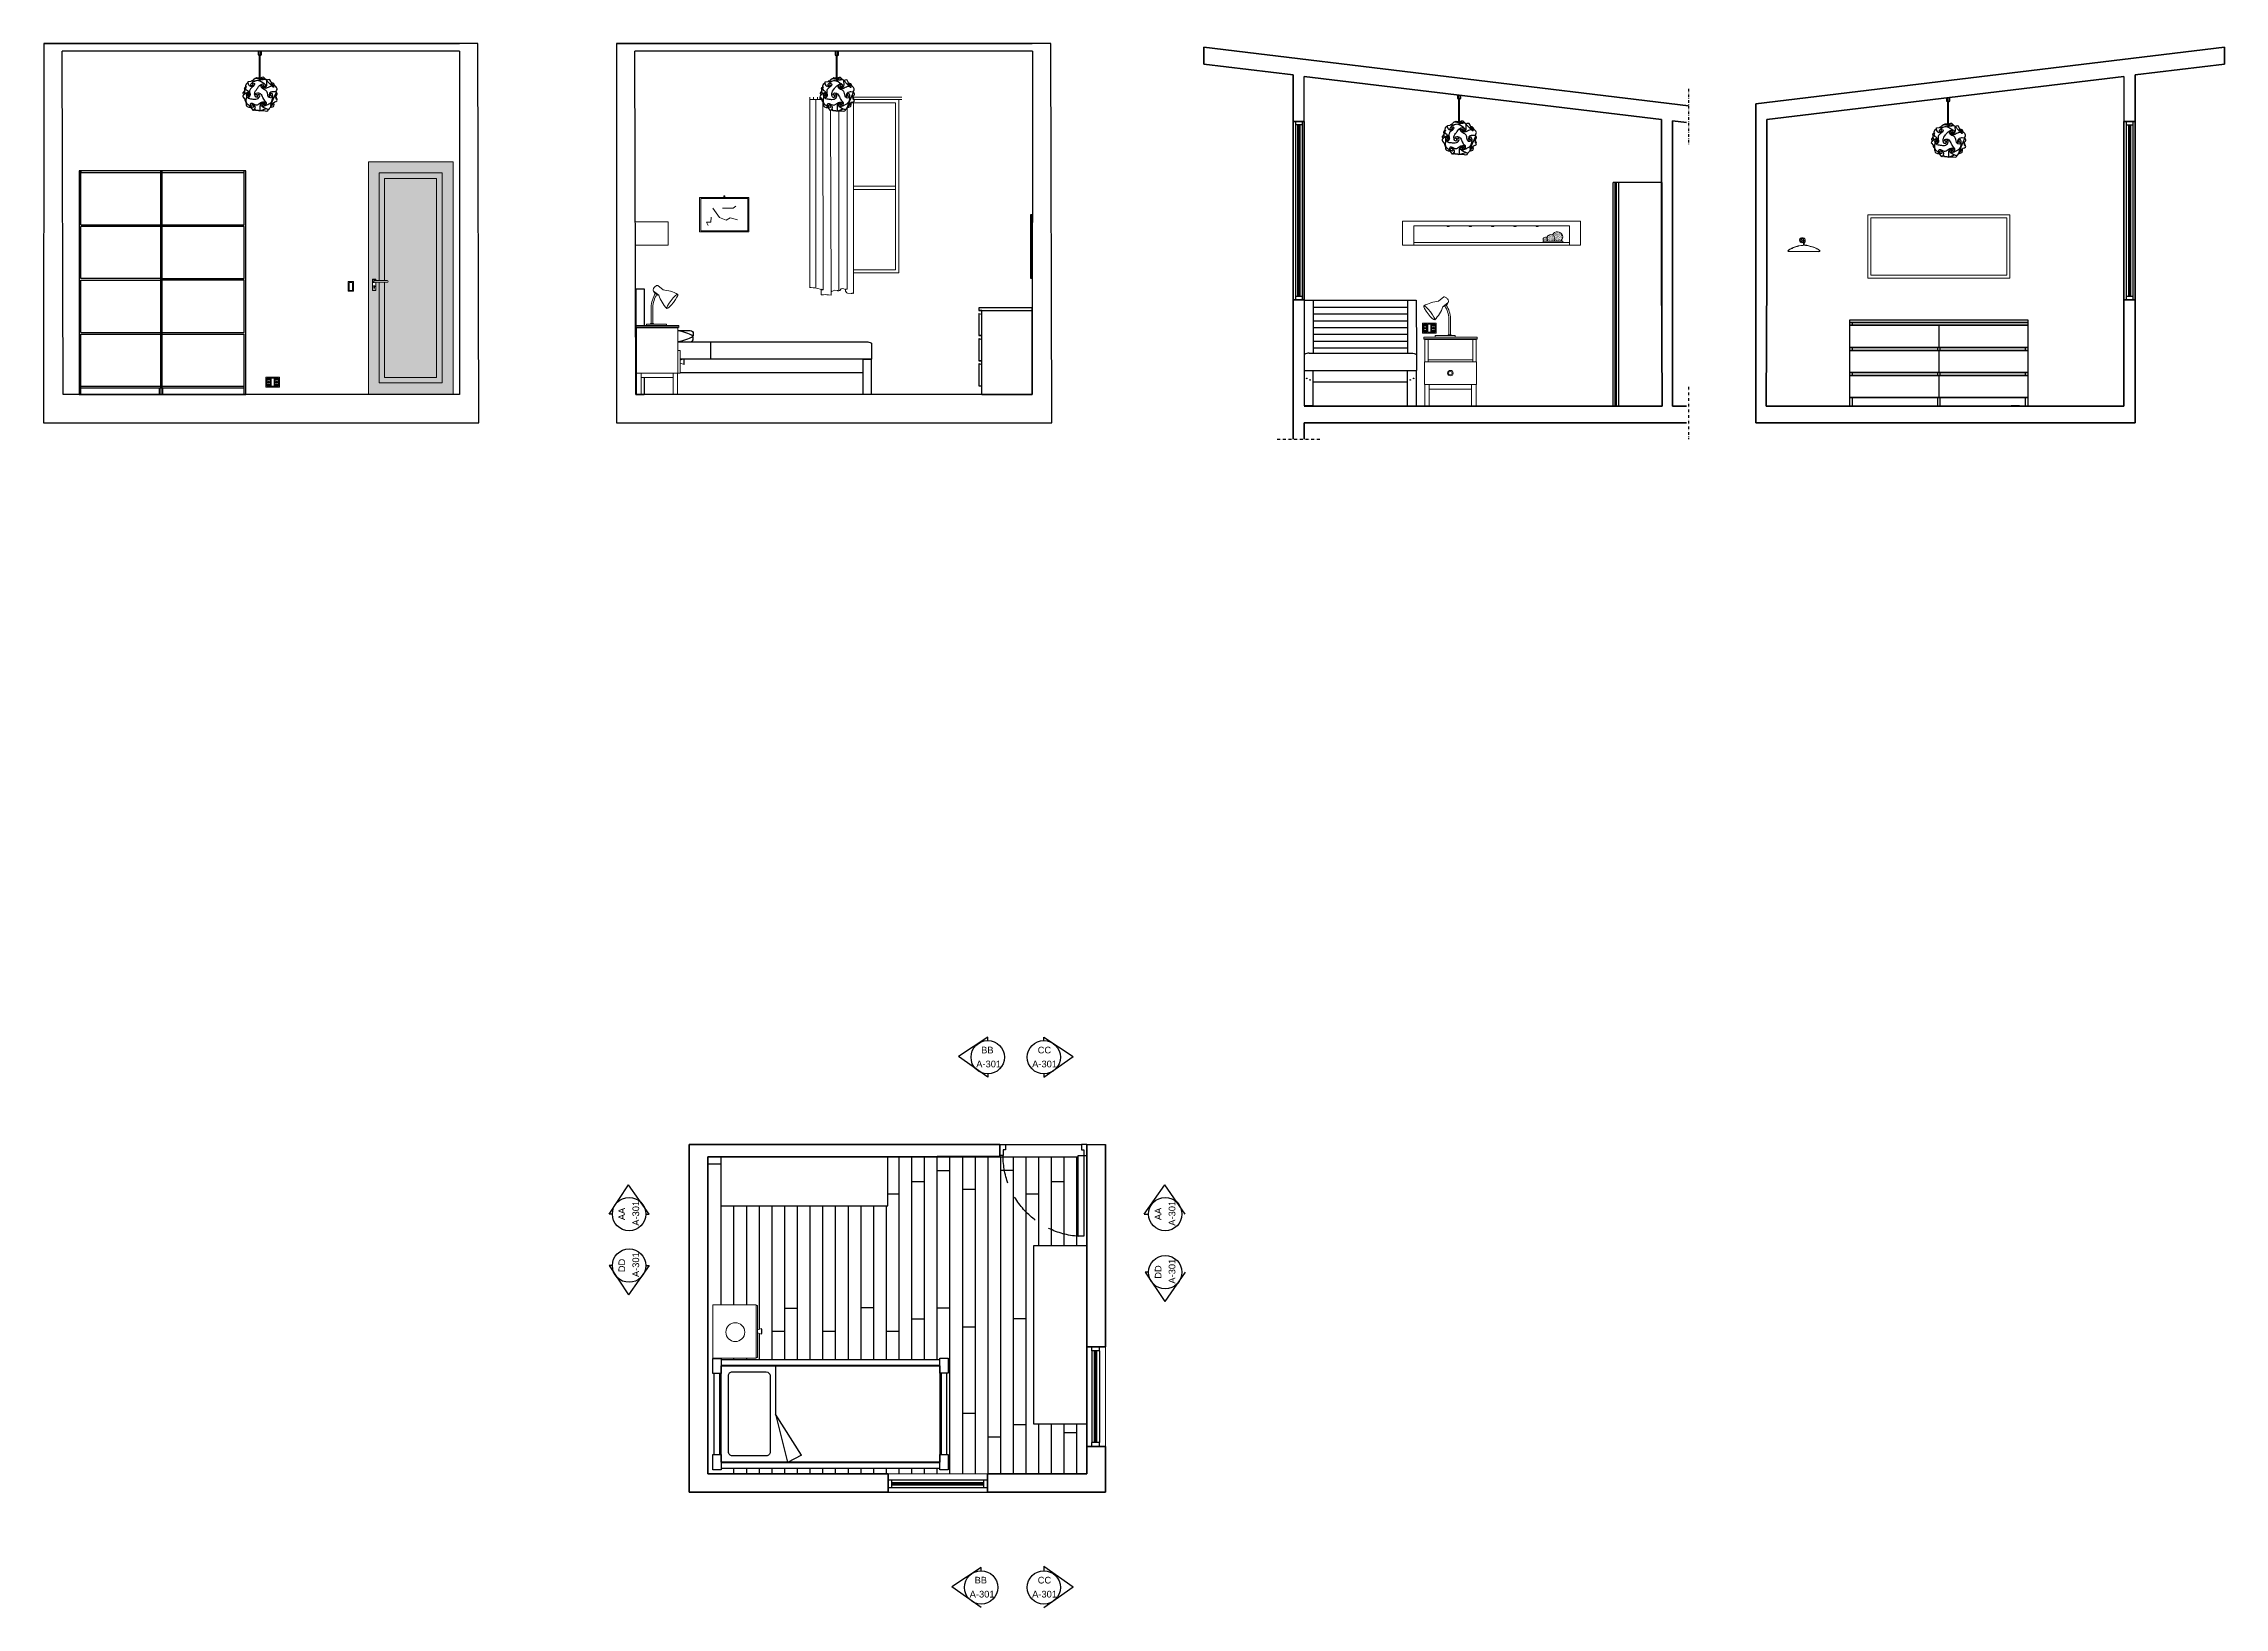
# Model space of a CAD drawing. Header units: inches. Extents: x -576 to 1386, y -87 to 1319.
import ezdxf

# ---------------------------------------------------------------- set-up
doc = ezdxf.new("R2010")
doc.units = ezdxf.units.IN
doc.header["$MEASUREMENT"] = 0
doc.linetypes.add('DASHDOT', pattern=[1, 0.5, -0.25, 0, -0.25])
doc.linetypes.add('HIDDEN', pattern=[0.375, 0.25, -0.125])
for name, color, linetype in [('#IMPIANTO', 2, 'Continuous'), ('binari', 1, 'Continuous'), ('linee di prosp', 3, 'Continuous'), ('prospetti', 7, 'Continuous'), ('SECT-SYMB', 6, 'Continuous'), ('struttura', 7, 'Continuous')]:
    doc.layers.add(name, color=color, linetype=linetype)
for name, color, linetype, lineweight in [('A-DOOR-FULL', 4, 'Continuous', 25), ('A-ELEV-MBE1', 7, 'Continuous', 35), ('A-FLOR-OVHD', 3, 'HIDDEN', 18), ('A-FURN', 8, 'Continuous', 18), ('A-GLAZ-FULL', 4, 'Continuous', 25), ('A-LP-SEZIONI', 151, 'Continuous', 13), ('A-prsp-2', 137, 'Continuous', 13), ('A-SECT-MCUT', 7, 'Continuous', 35), ('A-WALL-FULL-EXTR', 7, 'Continuous', 35), ('A-WALL-FULL-INTR', 7, 'Continuous', 35), ('Arredi', 1, 'Continuous', 15), ('Dettagli', 5, 'Continuous', 5), ('finestre', 4, 'Continuous', 13), ('Livello 1', 7, 'Continuous', 25)]:
    doc.layers.add(name, color=color, linetype=linetype, lineweight=lineweight)
doc.styles.get("Standard").update_dxf_attribs({"font": 'Arial.ttf'})

msp = doc.modelspace()

# ---------------------------------------------------------------- texts
at = {"layer": 'SECT-SYMB', "color": 4}
for s, p in [('BB', (267.6, 411)), ('CC', (318.5, 411)), ('A-301', (263.2, 398.5)), ('A-301', (313.5, 398.5)), ('A-301', (257.3, -78.4)), ('BB', (261.7, -65.8)), ('A-301', (313.5, -78.4)), ('CC', (318.5, -65.8))]:
    msp.add_text(s, height=6, dxfattribs=at).set_placement(p)
for s, p in [('A-301', (-40, 256)), ('A-301', (442.3, 256)), ('AA', (-52.6, 261)), ('AA', (429.8, 261)), ('DD', (-52.6, 214.2)), ('A-301', (-40, 209.8)), ('DD', (429.8, 208.3)), ('A-301', (442.3, 203.9))]:
    msp.add_text(s, height=6, rotation=90, dxfattribs=at).set_placement(p)

# ---------------------------------------------------------------- blocks, each defined once
blk = doc.blocks.new('DOOR-65')
for points in [[(-0.07, 0.74), (-0.07, 0.09), (-0.025, 0.09), (-0.025, 0.74), (-0.07, 0.74)], [(-0.675, 0.09), (-0.7, 0.09), (-0.7, 0), (-0.655, 0), (-0.655, 0.045), (-0.675, 0.045), (-0.675, 0.09)], [(-0.025, 0.09), (0, 0.09), (0, 0), (-0.045, 0), (-0.045, 0.045), (-0.025, 0.045), (-0.025, 0.09)]]:
    blk.add_lwpolyline(points)
at = {"linetype": 'HIDDEN'}
blk.add_arc((-0.022, 0.089), 0.653, 94.2076, 179.8995, dxfattribs=at)
blk = doc.blocks.new('block 3')
at = {"layer": 'A-LP-SEZIONI', "lineweight": 25, "transparency": 33554687}
for points in [[(53.2, 123.6), (54, 100.7)], [(152.2, 136.5), (135.2, 153.9)], [(175.6, 80.9), (170.9, 93.2)], [(110.3, 38.6), (135.5, 46.8)]]:
    blk.add_lwpolyline(points, dxfattribs=at)
for points, knots in [([(95.8, 161.2), (95.8, 161.2), (96.9, 163.7), (99.6, 163.8), (102.3, 163.9), (106.4, 162.2), (108.4, 160.8), (110.5, 159.4), (110.2, 159.6), (110.2, 159.6)], [0, 0, 0, 0, 1, 1, 1, 2, 2, 2, 3, 3, 3, 3]), ([(132.1, 157.4), (132.1, 157.4), (125.7, 163.5), (125.7, 163.5), (125.7, 163.5), (123.1, 165.4), (118.9, 163.9), (114.8, 162.5), (110, 159.6), (109.4, 158.8), (108.9, 158), (108.9, 157.7), (109.8, 157.2), (110.7, 156.8), (110.8, 156.7), (110.8, 156.7)], [0, 0, 0, 0, 1, 1, 1, 2, 2, 2, 3, 3, 3, 4, 4, 4, 5, 5, 5, 5]), ([(65.9, 107.4), (65.9, 107.4), (63.5, 107.4), (59.3, 104.4), (55.1, 101.4), (49.2, 96.8), (49.2, 96.8), (49.2, 96.8), (46, 93.6), (46.8, 92.2), (47.5, 90.9), (58.5, 76.9), (58.5, 76.9)], [0, 0, 0, 0, 1, 1, 1, 2, 2, 2, 3, 3, 3, 4, 4, 4, 4]), ([(53.3, 113.7), (53.3, 113.7), (47.6, 105.8), (47.6, 105.8), (47.6, 105.8), (47, 103.6), (48.8, 101.8), (50.6, 100), (51.9, 99), (51.9, 99)], [0, 0, 0, 0, 1, 1, 1, 2, 2, 2, 3, 3, 3, 3]), ([(69.7, 97.5), (69.7, 97.5), (67.4, 91.3), (67.7, 90.3), (68, 89.4), (69.6, 87.1), (72.3, 93.6), (74.9, 100), (69.9, 108.9), (67.9, 111), (65.9, 113.1), (55.3, 118.4), (54.2, 120.5), (53, 122.6), (52.9, 124.7), (54.9, 126.7), (56.9, 128.7), (61.2, 131.6), (59.6, 128.6), (59.6, 128.6), (55.7, 125.1), (57.2, 121.4), (58.8, 117.7), (59.5, 116.9), (59.5, 116.9)], [0, 0, 0, 0, 1, 1, 1, 2, 2, 2, 3, 3, 3, 4, 4, 4, 5, 5, 5, 6, 6, 6, 7, 7, 7, 8, 8, 8, 8]), ([(54.3, 81.8), (54.3, 81.8), (53.9, 77.5), (55.7, 75.5), (57.4, 73.5), (58.5, 72.4), (58.5, 72.4)], [0, 0, 0, 0, 1, 1, 1, 2, 2, 2, 2]), ([(67, 143.2), (67, 143.2), (60.9, 142.1), (59.1, 138.1), (57.3, 134.1), (56.8, 128.6), (56.8, 128.6)], [0, 0, 0, 0, 1, 1, 1, 2, 2, 2, 2]), ([(60.9, 96.6), (60.9, 96.6), (60.1, 86.1), (59.4, 83.4), (58.6, 80.6), (57.7, 71.5), (61.4, 67.4), (65.1, 63.4), (67.3, 61.4), (74.1, 57.8), (81, 54.2), (84.1, 52.5), (86.3, 52.8), (88.5, 53.2), (90, 55.1), (88.5, 57.4), (87.1, 59.7), (85.4, 59.3), (84.8, 59.8), (84.2, 60.3), (84.3, 61.1), (84.8, 61.1)], [0, 0, 0, 0, 1, 1, 1, 2, 2, 2, 3, 3, 3, 4, 4, 4, 5, 5, 5, 6, 6, 6, 7, 7, 7, 7]), ([(84.6, 134.6), (84.6, 134.6), (85.8, 135.4), (85.4, 136), (85, 136.6), (83.4, 139.2), (84.9, 140.7), (86.5, 142.3), (89.3, 143.9), (90.5, 141.2), (91.6, 138.4), (91.7, 135.3), (88.9, 132.5), (86.1, 129.8), (76.9, 123.7), (75.5, 121.1), (74, 118.6), (71.7, 115.6), (72.7, 108.8), (73.7, 101.9), (75.1, 99.9), (73.8, 95.8), (72.5, 91.7), (68.4, 85.3), (65.2, 88.4), (62, 91.5), (60.1, 96.8), (61.6, 101.3), (63.1, 105.9), (66.4, 109.3), (70.1, 105.9), (73.7, 102.5), (72.2, 95.8), (71.6, 95.6), (70.9, 95.4), (69.7, 98.1), (69.7, 98.1), (69.7, 98.1), (69.1, 98), (69.2, 97.9), (69.3, 97.7), (68.6, 98.4), (69.2, 99.9), (69.8, 101.3), (70.8, 106.6), (66.9, 107.1)], [0, 0, 0, 0, 1, 1, 1, 2, 2, 2, 3, 3, 3, 4, 4, 4, 5, 5, 5, 6, 6, 6, 7, 7, 7, 8, 8, 8, 9, 9, 9, 10, 10, 10, 11, 11, 11, 12, 12, 12, 13, 13, 13, 14, 14, 14, 15, 15, 15, 15]), ([(69.2, 97.3), (69.2, 97.3), (69.4, 96.7), (68.6, 96.7), (67.8, 96.6), (64.6, 96.3), (64.6, 96.3), (64.6, 96.3), (62, 95.3), (62.4, 93.2)], [0, 0, 0, 0, 1, 1, 1, 2, 2, 2, 3, 3, 3, 3]), ([(69.2, 97.6), (69.2, 97.6), (69, 97.2), (68, 99), (67.1, 100.7), (64.8, 105.3), (62.8, 103.4)], [0, 0, 0, 0, 1, 1, 1, 2, 2, 2, 2]), ([(65.2, 88.2), (65.2, 88.2), (68.7, 84.3), (72.5, 84.3), (76.4, 84.3), (85.2, 82.9), (88.6, 82.4), (92.1, 82), (100.6, 82.3), (104.6, 85.3), (108.6, 88.3), (112.4, 94.5), (110.1, 98.6), (107.8, 102.6), (105.2, 98.9), (105.2, 98.9), (105.2, 98.9), (104, 95.6), (103.2, 96), (102.5, 96.4), (102.6, 97), (102.6, 97), (102.6, 97), (99.8, 96.9), (101.5, 95.4), (103.2, 93.9), (103.9, 90.6), (101.5, 89.7), (99.1, 88.7), (94.5, 89.3), (92.8, 94.4), (91.2, 99.6), (90.9, 103.9), (92.7, 108.8), (94.4, 113.7), (101.5, 123.1), (101.9, 123.5), (102.3, 123.9), (109.5, 134.2), (113.9, 136.2), (118.2, 138.2), (118.8, 138.4), (118.8, 138.4)], [0, 0, 0, 0, 1, 1, 1, 2, 2, 2, 3, 3, 3, 4, 4, 4, 5, 5, 5, 6, 6, 6, 7, 7, 7, 8, 8, 8, 9, 9, 9, 10, 10, 10, 11, 11, 11, 12, 12, 12, 13, 13, 13, 14, 14, 14, 14]), ([(129.9, 138.5), (129.9, 138.5), (114.9, 148.6), (111.2, 150), (107.4, 151.3), (100.2, 154), (91, 149.1), (81.7, 144.1), (77.8, 139.4), (77, 138), (76.1, 136.7), (75.8, 134.8), (76.3, 134.1), (76.8, 133.4), (78.5, 131.8), (81.1, 133.6), (83.6, 135.5), (83.4, 135.8), (84, 135.3), (84.6, 134.8), (84, 133.8), (84.6, 134.3), (85.3, 134.9), (88.4, 136.4), (86.8, 134.6), (85.2, 132.8), (80.4, 129.5), (76.8, 129.9), (73.1, 130.3), (70.3, 132.5), (68.5, 138.4), (66.7, 144.2), (66.7, 147.2), (66.9, 147.5), (67.1, 147.7), (67.4, 148), (67.4, 148), (67.4, 148), (133.4, 157.4), (133.4, 157.4), (133.4, 157.4), (134.6, 157.5), (135.1, 154.4), (135.5, 151.3), (136.3, 145.4), (136.4, 142.1), (136.5, 138.7), (137.4, 125.3), (128.1, 123.7), (118.8, 122.2), (115.5, 128.7), (115.4, 131.8), (115.4, 135), (116.8, 139.8), (125.1, 139.5), (133.4, 139.1), (135.1, 131.1), (135.1, 130.5)], [0, 0, 0, 0, 1, 1, 1, 2, 2, 2, 3, 3, 3, 4, 4, 4, 5, 5, 5, 6, 6, 6, 7, 7, 7, 8, 8, 8, 9, 9, 9, 10, 10, 10, 11, 11, 11, 12, 12, 12, 13, 13, 13, 14, 14, 14, 15, 15, 15, 16, 16, 16, 17, 17, 17, 18, 18, 18, 19, 19, 19, 19]), ([(78.6, 149.8), (78.6, 149.8), (79.9, 152.6), (81.8, 152.6), (83.8, 152.6), (84.5, 152.4), (84.5, 152.4)], [0, 0, 0, 0, 1, 1, 1, 2, 2, 2, 2]), ([(83.1, 150.5), (83.1, 150.5), (85.5, 153.8), (85.8, 154.4), (86, 155), (89.8, 159.9), (92.8, 160.7), (95.8, 161.4), (101.9, 160), (101.9, 160), (101.9, 160), (109, 158.2), (109, 158.2)], [0, 0, 0, 0, 1, 1, 1, 2, 2, 2, 3, 3, 3, 4, 4, 4, 4]), ([(102.7, 97.4), (102.7, 97.4), (103, 98.4), (101.6, 98.3), (100.2, 98.2), (96.8, 97.6), (96.1, 100.4), (95.3, 103.1), (98.3, 106.3), (102.2, 106.4), (106.1, 106.5), (112.1, 105.7), (116, 99.9), (119.9, 94), (121.3, 89.5), (121.7, 88.5), (122.1, 87.5), (125.9, 78.3), (129.2, 76.4), (132.6, 74.5), (134.8, 71.9), (134.2, 66.4), (133.6, 60.9), (131.6, 57.2), (125.5, 56.1), (119.4, 55), (116, 56.3), (115.2, 60.5), (114.4, 64.6), (118.4, 68.5), (120.1, 69), (121.8, 69.6), (124.4, 69.7), (123.6, 67.4), (122.9, 65.1), (123.5, 65.2), (123.5, 65.2)], [0, 0, 0, 0, 1, 1, 1, 2, 2, 2, 3, 3, 3, 4, 4, 4, 5, 5, 5, 6, 6, 6, 7, 7, 7, 8, 8, 8, 9, 9, 9, 10, 10, 10, 11, 11, 11, 12, 12, 12, 12]), ([(118.2, 155.4), (118.2, 155.4), (112.6, 155.8), (109.4, 157.1), (106.2, 158.4), (103.5, 159.4), (103.5, 159.4)], [0, 0, 0, 0, 1, 1, 1, 2, 2, 2, 2]), ([(127.4, 156.8), (127.4, 156.8), (119.2, 159.8), (115.7, 158.8), (112.1, 157.8), (114.1, 156.3), (115, 156)], [0, 0, 0, 0, 1, 1, 1, 2, 2, 2, 2]), ([(115.8, 133.9), (115.8, 133.9), (118.2, 135.6), (120.4, 132.8), (122.6, 130), (123.6, 128.9), (124.2, 129.3)], [0, 0, 0, 0, 1, 1, 1, 2, 2, 2, 2]), ([(172.7, 109), (172.7, 109), (164.7, 110), (163.5, 110.3), (162.2, 110.5), (151.2, 111.3), (147.6, 104.5), (144.1, 97.7), (145.4, 93.6), (146.3, 93.2), (147.2, 92.7), (147.8, 92.3), (148.3, 94.2), (148.9, 96), (149.1, 98.6), (149.9, 96.7), (150.6, 94.9), (150.5, 95.4), (152.6, 95.5), (154.8, 95.6), (158, 91), (153.8, 88.5), (149.5, 86), (143.1, 87.6), (141.5, 94.7), (140, 101.9), (138.9, 109.3), (137.1, 111.3), (135.2, 113.3), (135.6, 114.7), (128.8, 117.8), (122.1, 120.8), (118.4, 123.8), (117.1, 126.4), (115.9, 129.1), (115.9, 129.1), (115.9, 129.1)], [0, 0, 0, 0, 1, 1, 1, 2, 2, 2, 3, 3, 3, 4, 4, 4, 5, 5, 5, 6, 6, 6, 7, 7, 7, 8, 8, 8, 9, 9, 9, 10, 10, 10, 11, 11, 11, 12, 12, 12, 12]), ([(126.9, 123.7), (126.9, 123.7), (120.3, 124.5), (119.3, 126.9), (118.3, 129.4), (121.6, 129), (122.5, 129), (123.5, 129), (124.4, 129.4), (124.4, 129.4)], [0, 0, 0, 0, 1, 1, 1, 2, 2, 2, 3, 3, 3, 3]), ([(171.2, 109.9), (171.2, 109.9), (176.4, 117.9), (175.6, 121.3), (174.9, 124.6), (172.3, 129), (168.2, 131.3), (164.2, 133.5), (160.2, 136.3), (158.2, 137.7), (156.2, 139.1), (150.8, 144.2), (151.5, 139.6), (152.2, 135), (155.1, 133.1), (155.6, 132.8), (156, 132.5), (156.2, 132.3), (156.2, 133.6), (156.1, 134.9), (156.8, 136.4), (159.1, 134.4), (161.5, 132.4), (162.5, 131), (162.7, 129.8), (163, 128.6), (164.3, 124), (161.2, 127.3), (158, 130.7), (154.6, 132), (150.3, 130.4), (146.1, 128.8), (137.9, 123.9), (135.7, 123.4), (133.6, 122.8), (129.5, 122.1), (125.2, 123.1), (121, 124.1), (121.7, 124), (121.7, 124)], [0, 0, 0, 0, 1, 1, 1, 2, 2, 2, 3, 3, 3, 4, 4, 4, 5, 5, 5, 6, 6, 6, 7, 7, 7, 8, 8, 8, 9, 9, 9, 10, 10, 10, 11, 11, 11, 12, 12, 12, 13, 13, 13, 13]), ([(124.2, 129.6), (123.7, 130), (124.1, 130.9), (124.1, 130.9), (124.1, 130.9), (126.1, 134.3), (126.3, 136.7), (126.5, 139), (122.1, 139.3), (122.1, 139.3)], [0, 0, 0, 0, 1, 1, 1, 2, 2, 2, 3, 3, 3, 3]), ([(132.5, 125.8), (132.5, 125.8), (129.6, 124.2), (128.1, 125.7), (126.6, 127.2), (126.1, 129.8), (125.5, 129.9), (124.9, 130), (124.4, 130), (124.4, 130), (124.1, 130.7), (126.9, 130.5), (130.9, 130.9), (134.9, 131.3), (133.1, 134.6), (133.1, 134.6)], [0, 0, 0, 0, 1, 1, 1, 2, 2, 2, 3, 3, 3, 4, 4, 4, 5, 5, 5, 5]), ([(128.9, 57), (128.9, 57), (136.2, 59.8), (136.9, 60.5), (137.6, 61.3), (142.5, 63.5), (145.2, 64.4), (147.9, 65.3), (154.3, 70), (156.2, 75), (158, 80), (160, 89.1), (159.5, 94.1), (159, 99.1), (157.2, 103.8), (155.1, 104), (153, 104.3), (150.2, 104), (150.1, 101.2), (150, 98.4), (151.3, 97.1), (150.4, 97), (149.5, 97), (149.6, 97.3), (149.6, 97.3)], [0, 0, 0, 0, 1, 1, 1, 2, 2, 2, 3, 3, 3, 4, 4, 4, 5, 5, 5, 6, 6, 6, 7, 7, 7, 8, 8, 8, 8]), ([(157.2, 138.8), (157.2, 138.8), (152, 148.8), (152, 148.8), (152, 148.8), (148.6, 155), (148.6, 155), (148.6, 155), (146, 156.5), (141.3, 154.4), (136.6, 152.4), (136.9, 152.2), (136.9, 152.2)], [0, 0, 0, 0, 1, 1, 1, 2, 2, 2, 3, 3, 3, 4, 4, 4, 4]), ([(152.6, 61.8), (152.6, 61.8), (166.8, 94.3), (166.8, 94.3), (166.8, 94.3), (173.1, 109.1), (173.1, 109.1), (173.1, 109.1), (168.2, 110.7), (168.6, 109.7)], [0, 0, 0, 0, 1, 1, 1, 2, 2, 2, 3, 3, 3, 3]), ([(153.9, 64), (153.9, 64), (165.5, 71.4), (165.5, 71.4), (165.5, 71.4), (176.8, 74.6), (176.3, 78.5), (175.9, 82.3), (172, 82.9), (172, 82.9), (172, 82.9), (172.4, 86.6), (170.5, 90.3), (168.6, 94), (168.3, 97.1), (168.3, 97.1)], [0, 0, 0, 0, 1, 1, 1, 2, 2, 2, 3, 3, 3, 4, 4, 4, 5, 5, 5, 5]), ([(166.7, 132.4), (166.7, 132.4), (164.8, 141.1), (159.6, 142.4), (154.5, 143.6), (155, 143.2), (155, 143.2)], [0, 0, 0, 0, 1, 1, 1, 2, 2, 2, 2]), ([(170, 91.6), (170, 91.6), (174.2, 97.9), (175.2, 98.6), (176.1, 99.3), (177, 102.4), (176.3, 103.7), (175.7, 105), (172.1, 111.3), (172.1, 111.3)], [0, 0, 0, 0, 1, 1, 1, 2, 2, 2, 3, 3, 3, 3]), ([(56.7, 78.8), (56.7, 78.8), (58.4, 74.3), (58.9, 70), (59.3, 65.6), (59.9, 57.1), (64, 54.5), (68.1, 51.9), (72.8, 52.1), (74.3, 52.1), (75.8, 52.2), (77.3, 52.3), (77.3, 52.3)], [0, 0, 0, 0, 1, 1, 1, 2, 2, 2, 3, 3, 3, 4, 4, 4, 4]), ([(123.6, 66.3), (123.6, 66.3), (129.7, 67.4), (129.7, 67.4), (129.7, 67.4), (132.7, 69.4), (129.5, 70.6), (126.3, 71.8), (120.3, 71.9), (116.3, 67), (112.4, 62.2), (111.5, 61.4), (111.2, 55.1), (110.9, 48.9), (111.7, 43.9), (111.3, 41.8), (110.9, 39.7), (110.6, 38.2), (108.5, 38.3), (106.5, 38.5), (106.1, 39.9), (106.1, 39.9), (106.1, 39.9), (96.1, 39.5), (96.1, 39.5), (96.1, 39.5), (92.4, 45.9), (92.4, 45.9), (92.4, 45.9), (92.4, 45.3), (92.3, 45), (92.2, 44.7), (90.2, 42.1), (88.5, 40.5), (86.7, 39), (86.7, 40.1), (86.7, 40.1), (86.7, 40.1), (72.7, 58.4), (72.7, 58.4)], [0, 0, 0, 0, 1, 1, 1, 2, 2, 2, 3, 3, 3, 4, 4, 4, 5, 5, 5, 6, 6, 6, 7, 7, 7, 8, 8, 8, 9, 9, 9, 10, 10, 10, 11, 11, 11, 12, 12, 12, 13, 13, 13, 13]), ([(85.2, 61.1), (85.2, 61.1), (83.3, 62.2), (82.8, 61), (82.3, 59.8), (81.4, 56.7), (77.6, 59.4), (73.7, 62.2), (76.5, 67), (78.5, 67.2), (80.6, 67.4), (81.3, 67.8), (89.4, 63.5), (97.5, 59.2), (102.3, 61.2), (104.6, 62.6), (106.9, 64), (114.8, 70), (116.9, 70.7), (119, 71.5), (124.7, 72.5), (128.5, 71.5), (132.4, 70.4), (134, 67.9), (134, 66.2)], [0, 0, 0, 0, 1, 1, 1, 2, 2, 2, 3, 3, 3, 4, 4, 4, 5, 5, 5, 6, 6, 6, 7, 7, 7, 8, 8, 8, 8]), ([(84.2, 61.8), (84.2, 61.8), (79.9, 64.3), (82.2, 64.2), (84.4, 64.2), (90.2, 60), (91.7, 56.6), (93.3, 53.2), (93.6, 50.2), (91.4, 46.6), (89.3, 42.9), (87.4, 40.5), (87.4, 40.5), (87.4, 40.5), (87, 39.9), (87.3, 39.9)], [0, 0, 0, 0, 1, 1, 1, 2, 2, 2, 3, 3, 3, 4, 4, 4, 5, 5, 5, 5]), ([(115.2, 39.9), (115.2, 39.9), (126.8, 40.2), (130.4, 39.1), (133.9, 37.9), (139.3, 37.3), (140.6, 39), (141.9, 40.7), (143.6, 43.6), (143.8, 44.5), (143.9, 45.4), (143.8, 45), (143.8, 45)], [0, 0, 0, 0, 1, 1, 1, 2, 2, 2, 3, 3, 3, 4, 4, 4, 4]), ([(123.6, 65.4), (123.6, 65.4), (124.1, 64.4), (121.3, 64.2), (118.5, 64), (115.3, 63.7), (115.3, 61.3)], [0, 0, 0, 0, 1, 1, 1, 2, 2, 2, 2]), ([(118.5, 56.2), (118.5, 56.2), (131.4, 47.5), (137.2, 46.2), (142.9, 44.9), (144.9, 44), (146.9, 47.1), (148.9, 50.2), (149.3, 51.2), (149.3, 51.2), (149.3, 51.2), (154.1, 56.5), (155.9, 58.3), (157.8, 60.1), (163, 66.8), (158.1, 65.4), (153.2, 64), (152.2, 60.2), (151.8, 59.3), (151.3, 58.4), (149.9, 54.6), (151.5, 56.2), (153.1, 57.7), (153.9, 61.1), (153.6, 61.5)], [0, 0, 0, 0, 1, 1, 1, 2, 2, 2, 3, 3, 3, 4, 4, 4, 5, 5, 5, 6, 6, 6, 7, 7, 7, 8, 8, 8, 8]), ([(123.6, 65.7), (123.6, 65.7), (124.8, 65.4), (124, 64), (123.3, 62.7), (120.7, 59.1), (121.2, 58), (121.7, 56.8), (122.6, 56.1), (124.4, 56.1)], [0, 0, 0, 0, 1, 1, 1, 2, 2, 2, 3, 3, 3, 3]), ([(123.6, 66), (123.6, 66), (124.4, 66.8), (125.9, 64.5), (127.4, 62.2), (129.2, 60.3), (130.8, 60.9), (132.3, 61.5), (133.2, 62.5), (133.2, 62.5)], [0, 0, 0, 0, 1, 1, 1, 2, 2, 2, 3, 3, 3, 3]), ([(149.3, 51.2), (149.3, 51.2), (162, 55.4), (162, 55.4), (162, 55.4), (164.7, 58.5), (164.5, 62.8), (164.2, 67.1), (163.3, 69.3), (162, 68.6)], [0, 0, 0, 0, 1, 1, 1, 2, 2, 2, 3, 3, 3, 3])]:
    blk.add_open_spline(points, degree=3, knots=knots, dxfattribs=at)
blk.add_open_spline([(53.4, 112.4), (53.4, 112.4), (50.8, 108.9), (49.5, 108)], degree=3, dxfattribs=at)
blk = doc.blocks.new('block 2')
at = {"layer": 'A-LP-SEZIONI', "lineweight": 40, "transparency": 33554687}
for points in [[(106.9, 250.1), (106.9, 261)], [(110.9, 160.8), (110.9, 246.2)], [(114.7, 261), (114.7, 250.1)]]:
    blk.add_lwpolyline(points, dxfattribs=at)
blk.add_open_spline([(114.7, 250.1), (114.7, 248), (112.9, 246.2), (110.8, 246.2), (108.6, 246.2), (106.9, 248), (106.9, 250.1)], degree=3, knots=[0, 0, 0, 0, 1, 1, 1, 2, 2, 2, 2], dxfattribs=at)
at = {"layer": 'Livello 1', "transparency": 33554687}
blk.add_blockref('block 3', (0, 0), dxfattribs=at)
blk = doc.blocks.new('A$C76D67974')
at = {"layer": 'A-LP-SEZIONI', "transparency": 33554687}
blk.add_blockref('block 2', (-110.8, -261), dxfattribs=at)

# ---------------------------------------------------------------- hatches: boundary and pattern name
h = msp.add_hatch(color=254)
h.dxf.hatch_style = 1
h.paths.add_polyline_path([(-207.2, 1213.1), (-283.4, 1213.1), (-283.4, 1003.6), (-207.2, 1003.6)])
h.paths.add_polyline_path([(-273.9, 1203.1), (-217.2, 1203.1), (-217.2, 1014.1), (-273.9, 1014.1), (-273.9, 1104.6), (-276.7, 1104.6), (-276.7, 1097.2), (-279.9, 1097.2), (-279.9, 1107.4), (-276.7, 1107.4), (-276.7, 1106.2), (-273.9, 1106.2)], flags=16)
h = msp.add_hatch(color=253)
h.dxf.hatch_style = 1
h.paths.add_polyline_path([(-268.9, 1198.1), (-222.2, 1198.1), (-222.2, 1019.1), (-268.9, 1019.1), (-268.9, 1104.6), (-273.9, 1104.6), (-273.9, 1014.1), (-217.2, 1014.1), (-217.2, 1203.1), (-273.9, 1203.1), (-273.9, 1106.2), (-268.9, 1106.2)])
h = msp.add_hatch(color=254)
h.dxf.hatch_style = 1
h.paths.add_polyline_path([(-222.2, 1198.1), (-268.9, 1198.1), (-268.9, 1106.2), (-266.6, 1106.2, -1), (-266.6, 1104.6), (-268.9, 1104.6), (-268.9, 1019.1), (-222.2, 1019.1)], flags=17)
at = {"layer": 'Dettagli'}
h = msp.add_hatch(dxfattribs=at)
h.set_pattern_fill('ANSI31', color=4, scale=9.2)
h.set_pattern_definition([(45, (-113191.8138, -57296.7932), (-0.813172798, 0.813172798), [])])
h.paths.add_polyline_path([(1007.8, 1142.1, 1), (1003.9, 1142.1, 1)])

# ---------------------------------------------------------------- linework, layer by layer
at = {"layer": '#IMPIANTO'}
for points in [[(668.6, 1066.9), (665.5, 1066.9), (665.5, 1059.7), (668.6, 1059.7)], [(672.3, 1066.9), (669.1, 1066.9), (669.1, 1059.7), (672.3, 1059.7)], [(675.9, 1066.9), (672.7, 1066.9), (672.7, 1059.7), (675.9, 1059.7)], [(-371.7, 1018.4), (-374.8, 1018.4), (-374.8, 1011.2), (-371.7, 1011.2)], [(-368.1, 1018.4), (-371.2, 1018.4), (-371.2, 1011.2), (-368.1, 1011.2)], [(-364.4, 1018.4), (-367.6, 1018.4), (-367.6, 1011.2), (-364.4, 1011.2)]]:
    msp.add_lwpolyline(points, close=True, dxfattribs=at)
for centre, start, end in [((667, 1065.8), 113.8912, 245.6757), ((667, 1063.3), 113.8912, 245.6757), ((667, 1060.8), 113.8912, 245.6757), ((667, 1065.8), 293.7997, 66.6334), ((667, 1063.3), 293.7997, 66.6334), ((667, 1060.8), 293.7997, 66.6334), ((674.3, 1065.8), 113.8912, 245.6757), ((674.3, 1063.3), 113.8912, 245.6757), ((674.3, 1060.8), 113.8912, 245.6757), ((674.3, 1065.8), 293.7997, 66.6334), ((674.3, 1063.3), 293.7997, 66.6334), ((674.3, 1060.8), 293.7997, 66.6334), ((-373.3, 1017.3), 113.8912, 245.6757), ((-373.3, 1014.8), 113.8912, 245.6757), ((-373.3, 1012.3), 113.8912, 245.6757), ((-373.3, 1017.3), 293.7997, 66.6334), ((-373.3, 1014.8), 293.7997, 66.6334), ((-373.3, 1012.3), 293.7997, 66.6334), ((-366, 1017.3), 113.8912, 245.6757), ((-366, 1014.8), 113.8912, 245.6757), ((-366, 1012.3), 113.8912, 245.6757), ((-366, 1017.3), 293.7997, 66.6334), ((-366, 1014.8), 293.7997, 66.6334), ((-366, 1012.3), 293.7997, 66.6334)]:
    msp.add_arc(centre, 0.478, start, end, dxfattribs=at)
at = {"layer": '#IMPIANTO', "extrusion": (0, 0, -1)}
for centre, start_param, end_param in [((667, 1065.7), 5.42058, 7.142383), ((667, 1065.7), 8.545266, 10.307697), ((667, 1063.3), 5.42058, 7.142383), ((667, 1063.3), 8.545266, 10.307697), ((667, 1060.8), 5.42058, 7.142383), ((667, 1060.8), 8.545266, 10.307697), ((674.3, 1065.7), 5.42058, 7.142383), ((674.3, 1065.7), 8.545266, 10.307697), ((674.3, 1063.3), 5.42058, 7.142383), ((674.3, 1063.3), 8.545266, 10.307697), ((674.3, 1060.8), 5.42058, 7.142383), ((674.3, 1060.8), 8.545266, 10.307697), ((-373.3, 1017.3), 5.42058, 7.142383), ((-373.3, 1017.3), 8.545266, 10.307697), ((-373.3, 1014.8), 5.42058, 7.142383), ((-373.3, 1014.8), 8.545266, 10.307697), ((-373.3, 1012.3), 5.42058, 7.142383), ((-373.3, 1012.3), 8.545266, 10.307697), ((-366, 1017.3), 5.42058, 7.142383), ((-366, 1017.3), 8.545266, 10.307697), ((-366, 1014.8), 5.42058, 7.142383), ((-366, 1014.8), 8.545266, 10.307697), ((-366, 1012.3), 5.42058, 7.142383), ((-366, 1012.3), 8.545266, 10.307697)]:
    msp.add_ellipse(centre, major_axis=(0, 0.678), ratio=0.372094, start_param=start_param, end_param=end_param, dxfattribs=at)
at = {"color": 7}
for p, q in [((-201.7, 1312.4), (-201.6, 1003.6)), ((558.3, 1249.3), (558.3, 1289.8)), ((1295.5, 1289.8), (1295.5, 1249.3)), ((-201.6, 978.3), (-184.1, 978.3)), ((183.6, 318), (285, 318)), ((21.8, 32.9), (183.9, 32.9)), ((273.5, 32.9), (362.8, 32.9))]:
    msp.add_line(p, q, dxfattribs=at)
at = {"color": 3, "linetype": 'DASHDOT', "ltscale": 5}
for p, q in [((904, 1278.7), (904, 1228.5)), ((904, 1010.7), (904, 963.5)), ((534, 963.5), (572.5, 963.5))]:
    msp.add_line(p, q, dxfattribs=at)
at = {"color": 254}
for p, q in [((550.3, 1246.3), (550.3, 1091.7)), ((556.3, 1246.3), (556.3, 1091.7)), ((1297.5, 1246.3), (1297.5, 1091.7)), ((1303.5, 1246.3), (1303.5, 1091.7)), ((33.6, 318), (33.6, 184.9)), ((193.6, 318), (193.6, 186.8)), ((205, 318), (205, 186.8)), ((216.4, 318), (216.4, 186.8)), ((227.8, 318), (227.8, 186.8)), ((239.3, 318), (239.3, 32.9)), ((250.7, 318), (250.7, 32.9)), ((262.1, 318), (262.1, 32.9)), ((273.5, 318), (273.5, 32.9)), ((285, 318), (285, 32.9)), ((285, 318), (354.9, 318)), ((289.5, 329.2), (357.7, 329.2)), ((296.4, 318), (296.4, 32.9)), ((307.8, 318), (307.8, 32.9)), ((319.2, 318), (319.2, 237.9)), ((330.6, 318), (330.6, 237.9)), ((342.1, 318), (342.1, 237.9)), ((353.5, 318), (353.5, 237.9)), ((362.8, 329.2), (379.5, 329.2)), ((33.6, 311.3), (21.8, 311.3)), ((205.4, 295.8), (216.8, 295.8)), ((228.2, 305.7), (239.7, 305.7)), ((296.8, 305.7), (285, 305.7)), ((331.1, 295.8), (342.5, 295.8)), ((183.6, 284.8), (194, 284.8)), ((251.1, 288.8), (262.5, 288.8)), ((308.2, 284.8), (319.6, 284.8)), ((45, 274), (45, 184.9)), ((56.5, 274), (56.5, 184.9)), ((67.9, 274), (67.9, 162.8)), ((79.3, 274), (79.3, 186.8)), ((90.7, 274), (90.7, 186.8)), ((102.2, 274.1), (102.2, 186.8)), ((113.6, 274), (113.6, 186.8)), ((125, 274), (125, 186.8)), ((136.4, 274), (136.4, 186.8)), ((147.9, 274), (147.9, 186.8)), ((159.3, 274), (159.3, 186.8)), ((170.7, 274), (170.7, 186.8)), ((182.1, 274), (182.1, 186.8)), ((79.3, 186.8), (79.3, 135.6)), ((90.7, 186.8), (90.7, 135.6)), ((90.7, 181.9), (102.2, 181.9)), ((102.2, 186.8), (102.2, 135.6)), ((113.6, 186.8), (113.6, 135.6)), ((125, 186.8), (125, 135.6)), ((136.4, 186.8), (136.4, 135.6)), ((147.9, 186.8), (147.9, 135.6)), ((159.3, 186.8), (159.3, 135.6)), ((171.1, 182.1), (159.3, 182.1)), ((170.7, 186.8), (170.7, 135.6)), ((182.1, 186.8), (182.1, 135.6)), ((193.6, 186.8), (193.6, 135.6)), ((205, 186.8), (205, 135.6)), ((216.4, 186.8), (216.4, 135.6)), ((227.8, 186.8), (227.8, 135.6)), ((228.2, 182.1), (239.7, 182.1)), ((79.3, 161.2), (90.7, 161.2)), ((125, 161.2), (136.4, 161.2)), ((182.5, 161.2), (194, 161.2)), ((205.4, 172.2), (216.8, 172.2)), ((251.1, 165.2), (262.5, 165.2)), ((308.2, 172.4), (296.4, 172.4)), ((367.2, 143.6), (367.2, 60.9)), ((374, 143.6), (374, 60.9)), ((45, 136.9), (45, 135.6)), ((56.5, 136.9), (56.5, 135.6)), ((262.5, 87), (250.7, 87)), ((273.9, 66.2), (285.4, 66.2)), ((296.8, 77.2), (308.2, 77.2)), ((319.2, 77.9), (319.2, 32.9)), ((330.6, 77.9), (330.6, 32.9)), ((342.1, 77.9), (342.1, 32.9)), ((342.5, 70.1), (353.9, 70.1)), ((353.5, 77.9), (353.5, 32.9)), ((45, 37.6), (45, 32.9)), ((56.5, 37.6), (56.5, 32.9)), ((67.9, 37.6), (67.9, 32.9)), ((79.3, 37.6), (79.3, 32.9)), ((90.7, 37.6), (90.7, 32.9)), ((102.2, 37.6), (102.2, 32.9)), ((113.6, 37.6), (113.6, 32.9)), ((125, 37.6), (125, 32.9)), ((136.4, 37.6), (136.4, 32.9)), ((147.9, 37.6), (147.9, 32.9)), ((159.3, 37.6), (159.3, 32.9)), ((170.7, 37.6), (170.7, 32.9)), ((182.1, 37.6), (182.1, 32.9)), ((187.2, 27.4), (270, 27.4)), ((187.2, 20.6), (270, 20.6)), ((193.6, 37.6), (193.6, 32.9)), ((205, 37.6), (205, 32.9)), ((216.4, 37.6), (216.4, 32.9)), ((227.8, 37.6), (227.8, 32.9))]:
    msp.add_line(p, q, dxfattribs=at)
at = {"color": 3}
for p, q in [((-393.8, 1204.8), (-543.8, 1204.8)), ((-543.8, 1204.8), (-543.8, 1003.6)), ((-542.3, 1156.4), (-542.3, 1204.8)), ((-542.3, 1204.8), (-542.3, 1203.3)), ((-542.3, 1203.3), (-470.5, 1203.3)), ((-470.5, 1204.8), (-470.5, 1009.6)), ((-469, 1009.6), (-469, 1204.8)), ((-469, 1203.3), (-395.3, 1203.3)), ((-395.3, 1156.4), (-395.3, 1204.8)), ((-393.8, 1003.6), (-393.8, 1204.8)), ((836.1, 993.3), (836.1, 1194.5)), ((880.1, 1194.5), (836.1, 1194.5)), ((837.6, 1194.5), (837.6, 993.3)), ((839.1, 993.3), (839.1, 1194.5)), ((841, 1194.5), (841, 993.3)), ((880.1, 993.3), (880.1, 1194.5)), ((-542.3, 1156.4), (-470.5, 1156.4)), ((-542.3, 1107.9), (-542.3, 1154.9)), ((-470.5, 1154.9), (-542.3, 1154.9)), ((-469, 1156.4), (-395.3, 1156.4)), ((-395.3, 1154.9), (-469, 1154.9)), ((-395.3, 1107.9), (-395.3, 1154.9)), ((-470.5, 1107.9), (-542.3, 1107.9)), ((-542.3, 1059.5), (-542.3, 1106.4)), ((-542.3, 1106.4), (-470.5, 1106.4)), ((-469, 1107.9), (-395.3, 1107.9)), ((-395.3, 1106.4), (-469, 1106.4)), ((-395.3, 1059.5), (-395.3, 1106.4)), ((-542.3, 1059.5), (-470.5, 1059.5)), ((-469, 1059.5), (-395.3, 1059.5)), ((265.6, 1076.6), (268.1, 1075.8)), ((-542.3, 1003.6), (-542.3, 1058)), ((-542.3, 1058), (-470.5, 1058)), ((-469, 1058), (-395.3, 1058)), ((-395.3, 1003.6), (-395.3, 1058)), ((265.6, 1054.1), (268.1, 1053.3)), ((0.3, 1035.7), (0.3, 1030.7)), ((265.6, 1031.6), (268.1, 1030.8)), ((-543.8, 1003.6), (-393.8, 1003.6)), ((-542.3, 1011.1), (-470.5, 1011.1)), ((-542.3, 1009.6), (-395.3, 1009.6)), ((-471.3, 1003.6), (-471.3, 1009.6)), ((-470.5, 1009.6), (-469, 1009.6)), ((-469.8, 1003.6), (-469.8, 1009.6)), ((-469, 1011.1), (-395.3, 1011.1)), ((-468.3, 1003.6), (-468.3, 1009.6)), ((880.1, 993.3), (841, 993.3)), ((183.6, 318), (33.6, 318)), ((33.6, 318), (33.6, 274)), ((183.6, 274), (183.6, 318)), ((33.6, 274), (183.6, 274)), ((67.9, 159.2), (67.9, 135.6))]:
    msp.add_line(p, q, dxfattribs=at)
at = {"color": 4}
msp.add_line((183.9, 16.2), (273.3, 16.2), dxfattribs=at)
for points in [[(-559.1, 1319.3), (-575.5, 1319.3), (-575.7, 978.3)], [(-184.1, 978.3), (-185.1, 1319.3), (-201.5, 1319.3)], [(-43.8, 1319.3), (-60.3, 1319.3), (-60.4, 978.3)], [(331.1, 978.3), (330.2, 1319.3), (313.7, 1319.3)], [(-558.2, 1003.6), (-559, 1312.4)], [(-43, 1003.6), (-43.8, 1312.4)], [(313.7, 1312.4), (313.6, 1003.6)]]:
    msp.add_lwpolyline(points)
at = {"color": 0}
for points in [[(-201.7, 1312.4), (-559, 1312.4)], [(313.7, 1312.4), (-43.8, 1312.4)], [(-201.6, 1003.6), (-558.2, 1003.6)], [(313.6, 1003.6), (-43, 1003.6)], [(-575.7, 978.3), (-201.6, 978.3)], [(-60.4, 978.3), (331.1, 978.3)]]:
    msp.add_lwpolyline(points, dxfattribs=at)
at = {"color": 2}
msp.add_lwpolyline([(313.6, 1165.3), (312.1, 1165.3), (312.1, 1108.4), (313.6, 1108.4)], close=True, dxfattribs=at)
at = {"color": 3}
for points in [[(268.1, 1076.6), (268.1, 1079.1), (265.6, 1079.1)], [(268.1, 1054.1), (268.1, 1056.6), (265.6, 1056.6)], [(268.1, 1031.6), (268.1, 1034.1), (265.6, 1034.1)], [(265.6, 1031.6), (265.6, 1011.6)], [(265.6, 1031.6), (265.6, 1011.6)], [(1049, 998.4), (1049, 998.4), (1049, 1000.9), (1209, 1000.9), (1209, 998.4)]]:
    msp.add_lwpolyline(points, dxfattribs=at)
at = {"color": 2}
for centre in [(560.5, 1018.1), (563.5, 1016.8), (653.6, 1016.8), (656.6, 1018.1)]:
    msp.add_circle(centre, 0.253, dxfattribs=at)
at = {"layer": 'A-ELEV-MBE1'}
for p, q in [((-574.9, 1319.3), (-434.4, 1319.3)), ((-434.4, 1319.3), (-201.5, 1319.3)), ((-59.7, 1319.3), (80.8, 1319.3)), ((80.8, 1319.3), (196, 1319.3)), ((196, 1319.3), (304.4, 1319.3)), ((313.6, 1319.3), (303.8, 1319.3))]:
    msp.add_line(p, q, dxfattribs=at)
at = {"layer": 'A-FLOR-OVHD', "color": 4, "linetype": 'ByBlock'}
for p, q in [((362.8, 57.5), (362.8, 147)), ((379.5, 57.5), (379.5, 147)), ((183.9, 32.9), (273.3, 32.9))]:
    msp.add_line(p, q, dxfattribs=at)
at = {"layer": 'A-FURN', "color": 4}
for p, q in [((-14, 1158.9), (-44, 1158.9)), ((-14, 1137.9), (-14, 1158.9)), ((646.7, 1159.6), (646.7, 1137.9)), ((646.7, 1159.6), (806.7, 1159.6)), ((806.7, 1159.6), (806.7, 1137.9)), ((-44, 1137.9), (-14, 1137.9)), ((646.7, 1137.9), (806.7, 1137.9)), ((656.7, 1155.4), (796.7, 1155.4)), ((656.7, 1155.4), (656.7, 1137.9)), ((656.7, 1140.4), (796.7, 1140.4)), ((686.7, 1154.9), (686.7, 1155.4)), ((686.7, 1154.9), (688.7, 1154.9)), ((686.9, 1154.7), (688.4, 1154.7)), ((688.7, 1154.9), (688.7, 1155.4)), ((706.7, 1154.9), (706.7, 1155.4)), ((706.7, 1155.4), (708.7, 1155.4)), ((706.7, 1154.9), (708.7, 1154.9)), ((706.9, 1154.7), (708.4, 1154.7)), ((708.7, 1154.9), (708.7, 1155.4)), ((726.7, 1155.4), (728.7, 1155.4)), ((726.7, 1154.9), (726.7, 1155.4)), ((726.7, 1154.9), (728.7, 1154.9)), ((726.9, 1154.7), (728.4, 1154.7)), ((728.7, 1154.9), (728.7, 1155.4)), ((746.7, 1154.9), (746.7, 1155.4)), ((746.7, 1155.4), (748.7, 1155.4)), ((746.7, 1154.9), (748.7, 1154.9)), ((746.9, 1154.7), (748.4, 1154.7)), ((748.7, 1154.9), (748.7, 1155.4)), ((766.7, 1154.9), (766.7, 1155.4)), ((766.7, 1154.9), (768.7, 1154.9)), ((766.9, 1154.7), (768.4, 1154.7)), ((768.7, 1154.9), (768.7, 1155.4)), ((773, 1141.7), (790.7, 1141.7)), ((773, 1141.7), (773, 1140.4)), ((773.2, 1142.6), (773.2, 1142.6)), ((773.3, 1143.2), (773.3, 1143.2)), ((773.7, 1143.5), (773.7, 1143.5)), ((773.8, 1142.3), (773.8, 1142.3)), ((773.8, 1141.8), (773.8, 1141.8)), ((773.9, 1144.5), (773.9, 1144.5)), ((773.9, 1144.2), (773.9, 1144.2)), ((773.9, 1142.5), (773.9, 1142.5)), ((774, 1144.5), (774, 1144.5)), ((774, 1143.4), (774, 1143.4)), ((774, 1142.6), (774, 1142.6)), ((774.1, 1142.9), (774.1, 1142.9)), ((774.1, 1142.6), (774.1, 1142.6)), ((774.2, 1144.7), (774.2, 1144.7)), ((774.2, 1142.8), (774.2, 1142.8)), ((774.2, 1141.8), (774.2, 1141.8)), ((774.3, 1144.2), (774.3, 1144.2)), ((774.3, 1143), (774.3, 1143)), ((774.3, 1142.7), (774.3, 1142.7)), ((774.8, 1143.7), (774.8, 1143.7)), ((774.8, 1141.8), (774.8, 1141.8)), ((774.9, 1145.1), (774.9, 1145.1)), ((774.9, 1143.6), (774.9, 1143.6)), ((774.9, 1143.5), (774.9, 1143.5)), ((775, 1143.7), (775, 1143.7)), ((775, 1141.9), (775, 1141.9)), ((775.4, 1145.1), (775.4, 1145.1)), ((775.4, 1144.8), (775.4, 1144.8)), ((775.4, 1141.8), (775.4, 1141.8)), ((775.5, 1144.3), (775.5, 1144.3)), ((775.5, 1144.2), (775.5, 1144.2)), ((775.5, 1144), (775.5, 1144)), ((775.5, 1142.7), (775.5, 1142.7)), ((775.5, 1141.9), (775.5, 1141.9)), ((775.6, 1144.9), (775.6, 1144.9)), ((775.6, 1143.5), (775.6, 1143.5)), ((775.6, 1143.2), (775.6, 1143.2)), ((775.6, 1143), (775.6, 1143)), ((775.7, 1143.3), (775.7, 1143.3)), ((775.7, 1142.3), (775.7, 1142.3)), ((775.8, 1141.8), (775.8, 1141.8)), ((776, 1144.8), (776, 1144.8)), ((776, 1142.4), (776, 1142.4)), ((776.1, 1145), (776.1, 1145)), ((776.1, 1143.5), (776.1, 1143.5)), ((776.1, 1141.9), (776.1, 1141.9)), ((776.3, 1144.2), (776.3, 1144.2)), ((776.3, 1142.3), (776.3, 1142.3)), ((776.5, 1144.4), (776.5, 1144.4)), ((776.6, 1144.2), (776.6, 1144.2)), ((776.6, 1143), (776.6, 1143)), ((776.7, 1144.6), (776.7, 1144.6)), ((776.7, 1144.3), (776.7, 1144.3)), ((776.7, 1143.1), (776.7, 1143.1)), ((776.7, 1142.8), (776.7, 1142.8)), ((776.9, 1145), (776.9, 1145)), ((776.9, 1144.6), (776.9, 1144.6)), ((776.9, 1144.6), (776.9, 1144.6)), ((777, 1144.5), (777, 1144.5)), ((777, 1144.2), (777, 1144.2)), ((777.1, 1144), (777.1, 1144)), ((777.1, 1143.7), (777.1, 1143.7)), ((777.1, 1143.5), (777.1, 1143.5)), ((777.1, 1143.4), (777.1, 1143.4)), ((777.1, 1142.9), (777.1, 1142.9)), ((777.2, 1145.1), (777.2, 1145.1)), ((777.2, 1143.7), (777.2, 1143.7)), ((777.2, 1142.9), (777.2, 1142.9)), ((777.2, 1142.6), (777.2, 1142.6)), ((777.3, 1145.5), (777.3, 1145.5)), ((777.3, 1143.8), (777.3, 1143.8)), ((777.3, 1143.7), (777.3, 1143.7)), ((777.2, 1143.6), (777.2, 1143.6)), ((777.3, 1143.4), (777.3, 1143.4)), ((777.3, 1142.4), (777.3, 1142.4)), ((777.3, 1141.9), (777.3, 1141.9)), ((777.3, 1141.9), (777.3, 1141.9)), ((777.3, 1141.9), (777.3, 1141.9)), ((777.3, 1141.8), (777.3, 1141.8)), ((777.3, 1141.8), (777.3, 1141.8)), ((777.4, 1142.7), (777.4, 1142.7)), ((777.4, 1142.1), (777.4, 1142.1)), ((777.5, 1145.2), (777.5, 1145.2)), ((777.6, 1145.3), (777.6, 1145.3)), ((777.8, 1145.8), (777.8, 1145.8)), ((777.8, 1144.3), (777.8, 1144.3)), ((777.8, 1142.7), (777.8, 1142.7)), ((778, 1145.8), (778, 1145.8)), ((778, 1143.3), (778, 1143.3)), ((778.1, 1146.8), (778.1, 1146.8)), ((778.1, 1144.9), (778.1, 1144.9)), ((778.1, 1143.5), (778.1, 1143.5)), ((778.1, 1143), (778.1, 1143)), ((778.2, 1147), (778.2, 1147)), ((778.2, 1146.8), (778.2, 1146.8)), ((778.2, 1146.4), (778.2, 1146.4)), ((778.2, 1145.1), (778.2, 1145.1)), ((778.2, 1143.2), (778.2, 1143.2)), ((778.4, 1146.7), (778.4, 1146.7)), ((778.4, 1145.6), (778.4, 1145.6)), ((778.4, 1145.1), (778.4, 1145.1)), ((778.4, 1145.1), (778.4, 1145.1)), ((778.4, 1143.5), (778.4, 1143.5)), ((778.4, 1141.9), (778.4, 1141.9)), ((778.5, 1144.8), (778.5, 1144.8)), ((778.6, 1146.4), (778.6, 1146.4)), ((778.6, 1144), (778.6, 1144)), ((778.6, 1144), (778.6, 1144)), ((778.6, 1143.5), (778.6, 1143.5)), ((778.7, 1146.5), (778.7, 1146.5)), ((778.7, 1143.2), (778.7, 1143.2)), ((778.8, 1146), (778.8, 1146)), ((778.8, 1144.1), (778.8, 1144.1)), ((778.8, 1142.3), (778.8, 1142.3)), ((778.8, 1142.2), (778.8, 1142.2)), ((778.9, 1141.8), (778.9, 1141.8)), ((779, 1145.9), (779, 1145.9)), ((779, 1144.3), (779, 1144.3)), ((779, 1142.7), (779, 1142.7)), ((779.1, 1144.6), (779.1, 1144.6)), ((779.1, 1142.2), (779.1, 1142.2)), ((779.2, 1147.1), (779.2, 1147.1)), ((779.2, 1144.7), (779.2, 1144.7)), ((779.5, 1146.7), (779.5, 1146.7)), ((779.6, 1147.2), (779.6, 1147.2)), ((779.6, 1145.4), (779.6, 1145.4)), ((779.6, 1145.1), (779.6, 1145.1)), ((779.6, 1143.5), (779.6, 1143.5)), ((779.6, 1143.5), (779.6, 1143.5)), ((779.6, 1141.9), (779.6, 1141.9)), ((779.7, 1147.5), (779.7, 1147.5)), ((779.7, 1147.3), (779.7, 1147.3)), ((779.7, 1145.6), (779.7, 1145.6)), ((779.7, 1145.2), (779.7, 1145.2)), ((779.7, 1142.8), (779.7, 1142.8)), ((779.8, 1147), (779.8, 1147)), ((779.8, 1143.7), (779.8, 1143.7)), ((779.8, 1142.9), (779.8, 1142.9)), ((779.8, 1141.8), (779.8, 1141.8)), ((779.9, 1146.2), (779.9, 1146.2)), ((779.9, 1145.7), (779.9, 1145.7)), ((780, 1145.4), (780, 1145.4)), ((780.1, 1147.6), (780.1, 1147.6)), ((780.1, 1144.5), (780.1, 1144.5)), ((780.1, 1144), (780.1, 1144)), ((780.2, 1145.9), (780.2, 1145.9)), ((780.2, 1144.3), (780.2, 1144.3)), ((780.2, 1143.7), (780.2, 1143.7)), ((780.2, 1142.8), (780.2, 1142.8)), ((780.3, 1146.5), (780.3, 1146.5)), ((780.3, 1145.8), (780.3, 1145.8)), ((780.3, 1144.6), (780.3, 1144.6)), ((780.3, 1143.4), (780.3, 1143.4)), ((780.3, 1142.9), (780.3, 1142.9)), ((780.3, 1142.7), (780.3, 1142.7)), ((780.4, 1146), (780.4, 1146)), ((780.4, 1142.4), (780.4, 1142.4)), ((780.4, 1142.1), (780.4, 1142.1)), ((780.7, 1146.8), (780.7, 1146.8)), ((780.7, 1145.2), (780.7, 1145.2)), ((780.8, 1144), (780.8, 1144)), ((780.8, 1143.5), (780.8, 1143.5)), ((780.8, 1142), (780.8, 1142)), ((780.9, 1146.5), (780.9, 1146.5)), ((780.9, 1144.1), (780.9, 1144.1)), ((781.1, 1145.8), (781.1, 1145.8)), ((781.1, 1143.9), (781.1, 1143.9)), ((781.1, 1142), (781.1, 1142)), ((781.3, 1146.1), (781.3, 1146.1)), ((781.3, 1145.9), (781.3, 1145.9)), ((781.3, 1144.4), (781.3, 1144.4)), ((781.3, 1144.2), (781.3, 1144.2)), ((781.3, 1142.3), (781.3, 1142.3)), ((781.3, 1142.2), (781.3, 1142.2)), ((781.4, 1147.1), (781.4, 1147.1)), ((781.4, 1146.7), (781.4, 1146.7)), ((781.4, 1146.2), (781.4, 1146.2)), ((781.4, 1144.7), (781.4, 1144.7)), ((781.4, 1142.8), (781.4, 1142.8)), ((781.5, 1147.2), (781.5, 1147.2)), ((781.5, 1145.9), (781.5, 1145.9)), ((781.5, 1142.3), (781.5, 1142.3)), ((781.6, 1145.1), (781.6, 1145.1)), ((781.6, 1144.6), (781.6, 1144.6)), ((781.7, 1144.3), (781.7, 1144.3)), ((781.8, 1143.5), (781.8, 1143.5)), ((781.9, 1147), (781.9, 1147)), ((781.9, 1146.8), (781.9, 1146.8)), ((781.9, 1145.2), (781.9, 1145.2)), ((781.9, 1145.1), (781.9, 1145.1)), ((781.9, 1143.2), (781.9, 1143.2)), ((781.9, 1143), (781.9, 1143)), ((781.9, 1142.8), (781.9, 1142.8)), ((781.9, 1142.6), (781.9, 1142.6)), ((782, 1145.3), (782, 1145.3)), ((782, 1143.6), (782, 1143.6)), ((782, 1142), (782, 1142)), ((782, 1141.8), (782, 1141.8)), ((782.1, 1145.4), (782.1, 1145.4)), ((782.2, 1148.2), (782.2, 1148.2)), ((782.4, 1147.8), (782.4, 1147.8)), ((782.5, 1147.2), (782.5, 1147.2)), ((782.5, 1146), (782.5, 1146)), ((782.5, 1145.9), (782.5, 1145.9)), ((782.5, 1144.4), (782.5, 1144.4)), ((782.5, 1143.4), (782.5, 1143.4)), ((782.5, 1142.8), (782.5, 1142.8)), ((782.6, 1146.3), (782.6, 1146.3)), ((782.6, 1144.4), (782.6, 1144.4)), ((782.6, 1143.5), (782.6, 1143.5)), ((782.6, 1142.5), (782.6, 1142.5)), ((782.8, 1148.8), (782.8, 1148.8)), ((782.8, 1148.4), (782.8, 1148.4)), ((782.8, 1147.9), (782.8, 1147.9)), ((782.8, 1144.7), (782.8, 1144.7)), ((782.8, 1142.8), (782.8, 1142.8)), ((782.9, 1148.9), (782.9, 1148.9)), ((782.9, 1147.5), (782.9, 1147.5)), ((783, 1146.7), (783, 1146.7)), ((783.1, 1147.9), (783.1, 1147.9)), ((783.1, 1146.4), (783.1, 1146.4)), ((783.1, 1146.2), (783.1, 1146.2)), ((783.1, 1145.7), (783.1, 1145.7)), ((783.1, 1145.3), (783.1, 1145.3)), ((783.1, 1144.1), (783.1, 1144.1)), ((783.1, 1143.6), (783.1, 1143.6)), ((783.2, 1149), (783.2, 1149)), ((783.2, 1147.1), (783.2, 1147.1)), ((783.2, 1145.2), (783.2, 1145.2)), ((783.2, 1144.8), (783.2, 1144.8)), ((783.2, 1142.1), (783.2, 1142.1)), ((783.3, 1147), (783.3, 1147)), ((783.3, 1144), (783.3, 1144)), ((783.3, 1142.2), (783.3, 1142.2)), ((783.4, 1149.2), (783.4, 1149.2)), ((783.4, 1147.3), (783.4, 1147.3)), ((783.4, 1147.1), (783.4, 1147.1)), ((783.4, 1143.7), (783.4, 1143.7)), ((783.4, 1143.5), (783.4, 1143.5)), ((783.4, 1143.2), (783.4, 1143.2)), ((783.4, 1141.6), (783.4, 1141.6)), ((783.5, 1142.6), (783.5, 1142.6)), ((783.6, 1148.8), (783.6, 1148.8)), ((783.6, 1147.2), (783.6, 1147.2)), ((783.6, 1141.8), (783.6, 1141.8)), ((783.7, 1145.6), (783.7, 1145.6)), ((783.7, 1144), (783.7, 1144)), ((783.7, 1142.4), (783.7, 1142.4)), ((783.8, 1145.2), (783.8, 1145.2)), ((783.8, 1142.7), (783.8, 1142.7)), ((783.9, 1148.2), (783.9, 1148.2)), ((783.9, 1147.6), (783.9, 1147.6)), ((783.9, 1145.3), (783.9, 1145.3)), ((784, 1146.3), (784, 1146.3)), ((784, 1144.5), (784, 1144.5)), ((784, 1142.6), (784, 1142.6)), ((784.2, 1149.6), (784.2, 1149.6)), ((784.2, 1148), (784.2, 1148)), ((784.2, 1146.4), (784.2, 1146.4)), ((784.3, 1148.9), (784.3, 1148.9)), ((784.3, 1148.4), (784.3, 1148.4)), ((784.3, 1144.8), (784.3, 1144.8)), ((784.3, 1143.2), (784.3, 1143.2)), ((784.4, 1148.2), (784.4, 1148.2)), ((784.4, 1148.1), (784.4, 1148.1)), ((784.4, 1145.8), (784.4, 1145.8)), ((784.4, 1143.3), (784.4, 1143.3)), ((784.5, 1148.4), (784.5, 1148.4)), ((784.5, 1147.3), (784.5, 1147.3)), ((784.5, 1143.4), (784.5, 1143.4)), ((784.6, 1146.8), (784.6, 1146.8)), ((784.6, 1146.5), (784.6, 1146.5)), ((784.7, 1149.5), (784.7, 1149.5)), ((784.7, 1147.6), (784.7, 1147.6)), ((784.7, 1145.7), (784.7, 1145.7)), ((784.7, 1145.6), (784.7, 1145.6)), ((784.7, 1143.8), (784.7, 1143.8)), ((784.7, 1141.9), (784.7, 1141.9)), ((784.8, 1148.8), (784.8, 1148.8)), ((784.8, 1147.2), (784.8, 1147.2)), ((784.8, 1145.1), (784.8, 1145.1)), ((784.8, 1144.8), (784.8, 1144.8)), ((784.9, 1149.7), (784.9, 1149.7)), ((784.9, 1147.8), (784.9, 1147.8)), ((784.9, 1145.9), (784.9, 1145.9)), ((784.9, 1145.6), (784.9, 1145.6)), ((784.9, 1144), (784.9, 1144)), ((784.9, 1144), (784.9, 1144)), ((784.9, 1144), (784.9, 1144)), ((784.9, 1142.4), (784.9, 1142.4)), ((784.9, 1142.1), (784.9, 1142.1)), ((785, 1148.9), (785, 1148.9)), ((785, 1146.4), (785, 1146.4)), ((785, 1144), (785, 1144)), ((785, 1143.5), (785, 1143.5)), ((785, 1143.2), (785, 1143.2)), ((785.1, 1146.5), (785.1, 1146.5)), ((785.1, 1142.4), (785.1, 1142.4)), ((785.2, 1141.9), (785.2, 1141.9)), ((785.4, 1149.7), (785.4, 1149.7)), ((785.4, 1148), (785.4, 1148)), ((785.4, 1146.5), (785.4, 1146.5)), ((785.4, 1144.9), (785.4, 1144.9)), ((785.5, 1148.7), (785.5, 1148.7)), ((785.5, 1146.8), (785.5, 1146.8)), ((785.5, 1144.9), (785.5, 1144.9)), ((785.5, 1144.6), (785.5, 1144.6)), ((785.5, 1143.2), (785.5, 1143.2)), ((785.5, 1143), (785.5, 1143)), ((785.5, 1142.1), (785.5, 1142.1)), ((785.5, 1141.6), (785.5, 1141.6)), ((785.6, 1149.5), (785.6, 1149.5)), ((785.6, 1147), (785.6, 1147)), ((785.6, 1144.7), (785.6, 1144.7)), ((785.7, 1149.6), (785.7, 1149.6)), ((785.8, 1149.5), (785.8, 1149.5)), ((785.8, 1149), (785.8, 1149)), ((785.9, 1148.7), (785.9, 1148.7)), ((786, 1148.9), (786, 1148.9)), ((786, 1147.8), (786, 1147.8)), ((786, 1147.3), (786, 1147.3)), ((786, 1145.6), (786, 1145.6)), ((786, 1144.1), (786, 1144.1)), ((786, 1142.5), (786, 1142.5)), ((786.1, 1147.7), (786.1, 1147.7)), ((786.1, 1147.3), (786.1, 1147.3)), ((786.1, 1147), (786.1, 1147)), ((786.1, 1145.2), (786.1, 1145.2)), ((786, 1142.7), (786, 1142.7)), ((786.2, 1149.9), (786.2, 1149.9)), ((786.2, 1148), (786.2, 1148)), ((786.2, 1147.8), (786.2, 1147.8)), ((786.2, 1146.2), (786.2, 1146.2)), ((786.2, 1142.9), (786.2, 1142.9)), ((786.3, 1146.2), (786.3, 1146.2)), ((786.3, 1145.7), (786.3, 1145.7)), ((786.3, 1145.4), (786.3, 1145.4)), ((786.3, 1144.3), (786.3, 1144.3)), ((786.3, 1142.4), (786.3, 1142.4)), ((786.4, 1148.3), (786.4, 1148.3)), ((786.4, 1146.4), (786.4, 1146.4)), ((786.4, 1144.6), (786.4, 1144.6)), ((786.4, 1144.5), (786.4, 1144.5)), ((786.4, 1142.6), (786.4, 1142.6)), ((786.5, 1149.7), (786.5, 1149.7)), ((786.5, 1144.1), (786.5, 1144.1)), ((786.5, 1143.7), (786.5, 1143.7)), ((786.6, 1148), (786.6, 1148)), ((786.6, 1146.5), (786.6, 1146.5)), ((786.6, 1144.9), (786.6, 1144.9)), ((786.6, 1143.4), (786.6, 1143.4)), ((786.6, 1142.9), (786.6, 1142.9)), ((786.7, 1148.3), (786.7, 1148.3)), ((786.7, 1145.8), (786.7, 1145.8)), ((786.7, 1143.2), (786.7, 1143.2)), ((786.7, 1142.4), (786.7, 1142.4)), ((786.7, 1141.7), (786.7, 1141.7)), ((786.8, 1145.9), (786.8, 1145.9)), ((786.8, 1142.1), (786.8, 1142.1)), ((787, 1149.2), (787, 1149.2)), ((787, 1147.3), (787, 1147.3)), ((787, 1145.4), (787, 1145.4)), ((787, 1143.5), (787, 1143.5)), ((787.1, 1148.9), (787.1, 1148.9)), ((787.2, 1147.3), (787.2, 1147.3)), ((787.2, 1146.5), (787.2, 1146.5)), ((787.2, 1145.7), (787.2, 1145.7)), ((787.2, 1144.1), (787.2, 1144.1)), ((787.2, 1144), (787.2, 1144)), ((787.2, 1142.5), (787.2, 1142.5)), ((787.3, 1148.9), (787.3, 1148.9)), ((787.3, 1144.1), (787.3, 1144.1)), ((787.4, 1149.5), (787.4, 1149.5)), ((787.4, 1149.2), (787.4, 1149.2)), ((787.4, 1149), (787.4, 1149)), ((787.5, 1148.4), (787.5, 1148.4)), ((787.6, 1147.9), (787.6, 1147.9)), ((787.6, 1147.6), (787.6, 1147.6)), ((787.7, 1146.8), (787.7, 1146.8)), ((787.7, 1142.2), (787.7, 1142.2)), ((787.8, 1148.5), (787.8, 1148.5)), ((787.8, 1148.1), (787.8, 1148.1)), ((787.8, 1147.1), (787.8, 1147.1)), ((787.8, 1146.6), (787.8, 1146.6)), ((787.8, 1146.5), (787.8, 1146.5)), ((787.8, 1146.3), (787.8, 1146.3)), ((787.8, 1145.9), (787.8, 1145.9)), ((787.8, 1144.9), (787.8, 1144.9)), ((787.8, 1144.7), (787.8, 1144.7)), ((787.8, 1144.6), (787.8, 1144.6)), ((787.8, 1143.3), (787.8, 1143.3)), ((787.8, 1142.8), (787.8, 1142.8)), ((787.8, 1142.3), (787.8, 1142.3)), ((787.8, 1141.7), (787.8, 1141.7)), ((787.9, 1149.5), (787.9, 1149.5)), ((787.9, 1148.8), (787.9, 1148.8)), ((787.9, 1147.2), (787.9, 1147.2)), ((787.9, 1146.9), (787.9, 1146.9)), ((787.9, 1145.1), (787.9, 1145.1)), ((787.9, 1145), (787.9, 1145)), ((787.9, 1143.1), (787.9, 1143.1)), ((788, 1144.6), (788, 1144.6)), ((788, 1144.3), (788, 1144.3)), ((788.1, 1143.5), (788.1, 1143.5)), ((788.2, 1143), (788.2, 1143)), ((788.3, 1148.9), (788.3, 1148.9)), ((788.3, 1147.4), (788.3, 1147.4)), ((788.3, 1145.2), (788.3, 1145.2)), ((788.3, 1142.8), (788.3, 1142.8)), ((788.3, 1142.7), (788.3, 1142.7)), ((788.4, 1147.7), (788.4, 1147.7)), ((788.4, 1145.7), (788.4, 1145.7)), ((788.4, 1145.4), (788.4, 1145.4)), ((788.4, 1144.1), (788.4, 1144.1)), ((788.4, 1142.6), (788.4, 1142.6)), ((788.4, 1141.8), (788.4, 1141.8)), ((788.5, 1147.8), (788.5, 1147.8)), ((788.5, 1145.9), (788.5, 1145.9)), ((788.5, 1144), (788.5, 1144)), ((788.5, 1142.1), (788.5, 1142.1)), ((788.9, 1148.3), (788.9, 1148.3)), ((788.9, 1148.1), (788.9, 1148.1)), ((788.9, 1146.6), (788.9, 1146.6)), ((788.9, 1145.9), (788.9, 1145.9)), ((788.9, 1143.4), (788.9, 1143.4)), ((788.9, 1145), (788.9, 1145)), ((789, 1143.5), (789, 1143.5)), ((789, 1143.3), (789, 1143.3)), ((789, 1141.8), (789, 1141.8)), ((789.1, 1148.5), (789.1, 1148.5)), ((789.1, 1148.4), (789.1, 1148.4)), ((789.1, 1148.1), (789.1, 1148.1)), ((789.2, 1147.3), (789.2, 1147.3)), ((789.3, 1147.1), (789.3, 1147.1)), ((789.3, 1146.8), (789.3, 1146.8)), ((789.3, 1146.5), (789.3, 1146.5)), ((789.3, 1145.2), (789.3, 1145.2)), ((789.3, 1143.3), (789.3, 1143.3)), ((789.4, 1145.7), (789.4, 1145.7)), ((789.5, 1147.4), (789.5, 1147.4)), ((789.5, 1147.4), (789.5, 1147.4)), ((789.5, 1146.5), (789.5, 1146.5)), ((789.5, 1145.5), (789.5, 1145.5)), ((789.5, 1145.2), (789.5, 1145.2)), ((789.5, 1144.9), (789.5, 1144.9)), ((789.5, 1144), (789.5, 1144)), ((789.5, 1143.6), (789.5, 1143.6)), ((789.6, 1146.6), (789.6, 1146.6)), ((789.6, 1145.7), (789.6, 1145.7)), ((789.6, 1144.2), (789.6, 1144.2)), ((789.6, 1142.6), (789.6, 1142.6)), ((789.7, 1144), (789.7, 1144)), ((789.7, 1143.5), (789.7, 1143.5)), ((789.8, 1143.2), (789.8, 1143.2)), ((790, 1144.7), (790, 1144.7)), ((790.1, 1147.1), (790.1, 1147.1)), ((790.1, 1146.6), (790.1, 1146.6)), ((790.1, 1146.4), (790.1, 1146.4)), ((790.1, 1145), (790.1, 1145)), ((790.1, 1144.8), (790.1, 1144.8)), ((790.1, 1144.5), (790.1, 1144.5)), ((790.2, 1143.4), (790.2, 1143.4)), ((790.6, 1145.3), (790.6, 1145.3)), ((790.7, 1141.7), (790.7, 1140.4)), ((796.7, 1155.4), (796.7, 1137.9)), ((66.5, 184.3), (65.4, 184.3)), ((65.4, 137.5), (66.5, 137.5))]:
    msp.add_line(p, q, dxfattribs=at)
at = {"layer": 'A-FURN', "color": 2}
for p, q in [((-296.8, 1105.4), (-301.8, 1105.4)), ((-301.8, 1105.4), (-301.8, 1096.5)), ((-296.8, 1096.5), (-296.8, 1105.4)), ((-301.8, 1096.5), (-296.8, 1096.5))]:
    msp.add_line(p, q, dxfattribs=at)
at = {"layer": 'A-FURN', "color": 3}
for p, q in [((-43.2, 1065.6), (-43.2, 1064.1)), ((-4.2, 1065.6), (-43.2, 1065.6)), ((-43.2, 1064.1), (-42.3, 1063.6)), ((-42.3, 1063.6), (-5.2, 1063.6)), ((-42.3, 1063.6), (-42.3, 1022.9)), ((-4.2, 1064.1), (-5.2, 1063.6)), ((-5.2, 1063.6), (-5.2, 1022.9)), ((-4.2, 1065.6), (-4.2, 1064.1)), ((-5.2, 1043.4), (-3.2, 1043.4)), ((-3.2, 1043.4), (-3.2, 1022.9)), ((665.8, 1055.3), (713.8, 1055.3)), ((665.8, 1055.3), (665.8, 1053.8)), ((665.8, 1053.8), (666.7, 1053.3)), ((712.8, 1053.3), (666.7, 1053.3)), ((713.8, 1053.8), (712.8, 1053.3)), ((713.8, 1055.3), (713.8, 1053.8)), ((-5.2, 1022.9), (-42.3, 1022.9)), ((-42.3, 1003.6), (-42.3, 1022.9)), ((-38.3, 1022.9), (-38.3, 1003.6)), ((-9.4, 1003.6), (-9.4, 1022.9)), ((-5.4, 1022.9), (-5.4, 1003.6)), ((-3.2, 1022.9), (-5.2, 1022.9)), ((669.6, 1034.9), (709.9, 1034.9)), ((-38.3, 1003.6), (-42.3, 1003.6)), ((-9.4, 1018.9), (-38.3, 1018.9)), ((-5.4, 1003.6), (-9.4, 1003.6)), ((666.7, 1012.6), (666.7, 993.3)), ((670.7, 993.3), (670.7, 1012.6)), ((670.7, 1008.6), (708.8, 1008.6)), ((708.8, 1012.6), (708.8, 993.3)), ((712.8, 993.3), (712.8, 1012.6)), ((666.7, 993.3), (670.7, 993.3)), ((708.8, 993.3), (712.8, 993.3)), ((65.4, 184.9), (26.4, 184.9)), ((26.4, 136.9), (26.4, 184.9)), ((65.4, 136.9), (65.4, 184.9)), ((66.5, 137.5), (66.5, 184.3)), ((70, 158.5), (70, 163.5)), ((70.5, 162.6), (70, 163.5)), ((70.5, 159.5), (70, 158.5)), ((70.5, 159.5), (70.5, 162.6)), ((65.4, 136.9), (26.4, 136.9))]:
    msp.add_line(p, q, dxfattribs=at)
at = {"layer": 'A-FURN'}
msp.add_line((665.8, 993.3), (665.8, 993.3), dxfattribs=at)
at = {"layer": 'A-FURN', "color": 2}
for points in [[(-297.7, 1104.5), (-300.8, 1104.5), (-300.8, 1097.3), (-297.7, 1097.3)], [(676.8, 1067.8), (664.5, 1067.8), (664.5, 1058.9), (676.8, 1058.9)], [(-363.5, 1019.3), (-375.8, 1019.3), (-375.8, 1010.4), (-363.5, 1010.4)]]:
    msp.add_lwpolyline(points, close=True, dxfattribs=at)
at = {"layer": 'A-FURN', "color": 4}
for points in [[(-24.6, 1101.6, -0.239472), (-23.3, 1101.7), (-18.5, 1097.8, -0.115909), (-5.3, 1093.7, -0.000782), (-5.3, 1093.7, -0.000782)], [(-25.3, 1094.6, 0.133221), (-29.2, 1082.2), (-29.2, 1067.5)], [(-24, 1093.8, 0.132909), (-27.7, 1082.1), (-27.7, 1067.5)], [(-27.5, 1097.9, 0.239472), (-27.2, 1096.7), (-22.3, 1092.9, 0.115909), (-15.1, 1081.1, 0.000782), (-15.1, 1081.1, 0.000782)], [(685.1, 1091.3, 0.239472), (683.9, 1091.4), (679, 1087.5, 0.115909), (665.9, 1083.4, 0.000782), (665.9, 1083.4, 0.000782)], [(688, 1087.6, -0.239472), (687.8, 1086.4), (682.9, 1082.6, -0.115909), (675.6, 1070.9, -0.000782), (675.6, 1070.9, -0.000782)], [(684.6, 1083.5, -0.132909), (688.3, 1071.8), (688.3, 1057.2)], [(685.9, 1084.3, -0.133221), (689.8, 1071.9), (689.8, 1057.2)]]:
    msp.add_lwpolyline(points, format="xyb", dxfattribs=at)
for points in [[(-33.4, 1065.6), (-15.5, 1065.6), (-15.5, 1067), (-33.4, 1067)], [(693.9, 1055.3), (676.1, 1055.3), (676.1, 1056.7), (693.9, 1056.7)]]:
    msp.add_lwpolyline(points, close=True, dxfattribs=at)
for points in [[(-29.9, 1067), (-29.9, 1067.5), (-27, 1067.5), (-27, 1067)], [(690.4, 1056.7), (690.4, 1057.2), (687.6, 1057.2), (687.6, 1056.7)]]:
    msp.add_lwpolyline(points, dxfattribs=at)
at = {"layer": 'A-FURN', "color": 3}
for points in [[(666.7, 1033.1), (666.7, 1053.3)], [(669.6, 1053.3), (669.6, 1033.1)], [(709.9, 1033.1), (709.9, 1053.3)], [(712.8, 1053.3), (712.8, 1033.1)]]:
    msp.add_lwpolyline(points, dxfattribs=at)
msp.add_lwpolyline([(666.3, 1033.1), (713.1, 1033.1), (713.1, 1012.6), (666.3, 1012.6)], close=True, dxfattribs=at)
for radius in [2.47, 1.59]:
    msp.add_circle((689.7, 1022.9), radius, dxfattribs=at)
at = {"layer": 'A-FURN', "color": 4, "linetype": 'Continuous'}
msp.add_circle((46.5, 160.3), 8.5, dxfattribs=at)
at = {"layer": 'A-FURN', "color": 4}
for centre, radius, start, end in [((687.7, 1154.4), 0.813, 136.1869, 157.3801), ((687.7, 1154.4), 0.813, 22.6199, 43.8131), ((707.7, 1154.4), 0.813, 136.1869, 157.3801), ((707.7, 1154.4), 0.813, 22.6199, 43.8131), ((727.7, 1154.4), 0.813, 136.1869, 157.3801), ((727.7, 1154.4), 0.813, 22.6199, 43.8131), ((747.7, 1154.4), 0.813, 136.1869, 157.3801), ((747.7, 1154.4), 0.813, 22.6199, 43.8131), ((767.7, 1154.4), 0.813, 136.1869, 157.3801), ((767.7, 1154.4), 0.813, 22.6199, 43.8131), ((775.4, 1142.8), 2.4, 60.0789, 208.631), ((780.1, 1144), 3.6, 319.2486, 220.7514), ((785.9, 1145.2), 4.8, 312.3041, 154.4599), ((-21.3, 1096.2), 6.37, 143.3161, 165.1414), ((-21.5, 1096), 6.37, 119.0922, 140.9176), ((-20.5, 1100.3), 7.63, 208.6368, 230.1291), ((-25.4, 1093.1), 1.55, 28.2394, 86.647), ((-20.5, 1100.3), 7.63, 241.5247, 256.5181), ((681.1, 1090), 7.63, 283.4819, 298.4753), ((686, 1082.8), 1.55, 93.353, 151.7606), ((682, 1085.7), 6.37, 39.0824, 60.9078), ((681.1, 1090), 7.63, 309.8709, 331.3632), ((681.9, 1086), 6.37, 14.8586, 36.6839), ((63.7, 144), 15.8, 66.6719, 79.9369)]:
    msp.add_arc(centre, radius, start, end, dxfattribs=at)
at = {"layer": 'A-FURN', "color": 3}
for centre, start, end in [((-5.9, 1050.2), 280.0631, 293.3281), ((-5.9, 1016.2), 66.6719, 79.9369), ((63.7, 178), 280.0631, 293.3281)]:
    msp.add_arc(centre, 15.8, start, end, dxfattribs=at)
at = {"layer": 'A-FURN', "color": 4}
msp.add_ellipse((-10.2, 1087.4), major_axis=(4.88, 6.27), ratio=0.175211, dxfattribs=at)
at = {"layer": 'A-FURN', "color": 4, "extrusion": (0, 0, -1)}
msp.add_ellipse((670.7, 1077.1), major_axis=(-4.88, 6.27), ratio=0.175211, dxfattribs=at)
at = {"layer": 'A-GLAZ-FULL', "color": 3}
for p, q in [((550.3, 1249.3), (550.3, 1246.3)), ((556.3, 1246.3), (550.3, 1246.3)), ((552.3, 1246.3), (552.3, 1091.7)), ((553.3, 1246.3), (553.3, 1091.7)), ((554.3, 1246.3), (554.3, 1091.7)), ((556.3, 1249.3), (556.3, 1246.3)), ((1297.5, 1249.3), (1297.5, 1246.3)), ((1297.5, 1246.3), (1303.5, 1246.3)), ((1299.5, 1246.3), (1299.5, 1091.7)), ((1300.5, 1246.3), (1300.5, 1091.7)), ((1301.5, 1246.3), (1301.5, 1091.7)), ((1303.5, 1249.3), (1303.5, 1246.3)), ((556.3, 1091.7), (550.3, 1091.7)), ((550.3, 1091.7), (550.3, 1088.7)), ((556.3, 1091.7), (556.3, 1088.7)), ((1303.5, 1091.7), (1297.5, 1091.7)), ((1297.5, 1091.7), (1297.5, 1088.7)), ((1303.5, 1091.7), (1303.5, 1088.7))]:
    msp.add_line(p, q, dxfattribs=at)
at = {"layer": 'A-GLAZ-FULL'}
for p, q in [((367.2, 143.6), (367.2, 147)), ((369.5, 60.9), (369.5, 143.6)), ((370.6, 60.9), (370.6, 143.6)), ((371.7, 60.9), (371.7, 143.6)), ((374, 143.6), (374, 147)), ((367.2, 57.5), (367.2, 60.9)), ((374, 57.5), (374, 60.9))]:
    msp.add_line(p, q, dxfattribs=at)
at = {"layer": 'A-GLAZ-FULL', "ltscale": 0.001}
for p, q in [((374, 143.6), (367.2, 143.6)), ((374, 60.9), (367.2, 60.9))]:
    msp.add_line(p, q, dxfattribs=at)
at = {"layer": 'A-GLAZ-FULL', "color": 4}
for p, q in [((183.9, 27.4), (187.2, 27.4)), ((183.9, 20.6), (187.2, 20.6)), ((187.2, 25.1), (270, 25.1)), ((187.2, 24), (270, 24)), ((187.2, 22.9), (270, 22.9)), ((270, 27.4), (273.3, 27.4)), ((270, 20.6), (273.3, 20.6))]:
    msp.add_line(p, q, dxfattribs=at)
at = {"layer": 'A-GLAZ-FULL', "color": 4, "ltscale": 0.001}
for p, q in [((187.2, 20.6), (187.2, 27.4)), ((270, 20.6), (270, 27.4))]:
    msp.add_line(p, q, dxfattribs=at)
at = {"layer": 'A-SECT-MCUT'}
for p, q in [((467.9, 1300.8), (467.9, 1316)), ((1385.9, 1300.8), (1385.9, 1316)), ((548.2, 1291.1), (548.2, 1249.3)), ((1305.6, 1291.1), (1305.6, 1249.3)), ((548.2, 1249.3), (558.3, 1249.3)), ((558.3, 1249.3), (558.3, 1249.3)), ((1305.6, 1249.3), (1295.5, 1249.3)), ((1295.5, 1249.3), (1295.5, 1249.3)), ((548.2, 1088.7), (558.3, 1088.7)), ((1295.5, 1088.7), (1305.6, 1088.7)), ((902.2, 978.3), (558.3, 978.3)), ((964.3, 978.3), (1305.6, 978.3))]:
    msp.add_line(p, q, dxfattribs=at)
for points in [[(904, 1263.3), (467.9, 1316)], [(964.3, 1265), (1385.9, 1316)], [(548.2, 1291.1), (467.9, 1300.8)], [(1305.6, 1291.1), (1385.9, 1300.8)], [(879.5, 1250.9), (558.3, 1289.8)], [(974.3, 1250.9), (1295.5, 1289.8)], [(902.2, 1248.2), (889.5, 1249.7)], [(548.2, 1088.7), (548.2, 963.5)], [(1295.5, 1088.7), (1295.5, 993.3)], [(1305.6, 1088.7), (1305.6, 978.3)], [(880.1, 993.3), (558.3, 993.3)], [(902.2, 993.3), (889.5, 993.3)], [(973.7, 993.3), (1295.5, 993.3)], [(558.3, 978.3), (558.3, 963.5)]]:
    msp.add_lwpolyline(points, dxfattribs=at)
at = {"layer": 'A-WALL-FULL-EXTR'}
for p, q in [((5, 16.2), (5, 329.2)), ((21.8, 32.9), (21.8, 318)), ((228, 329.2), (284.5, 329.2)), ((284.5, 318.2), (228, 318.2)), ((284.5, 329.2), (284.5, 318.2)), ((362.8, 329.2), (362.8, 171.6)), ((379.5, 329.2), (379.5, 171.6)), ((362.8, 32.9), (362.8, 171.6)), ((379.5, 147), (362.8, 147)), ((379.5, 57.5), (362.8, 57.5)), ((183.9, 32.9), (21.8, 32.9)), ((183.9, 16.2), (183.9, 32.9)), ((273.3, 16.2), (273.3, 32.9)), ((273.3, 32.9), (362.8, 32.9)), ((5, 16.2), (183.9, 16.2)), ((273.3, 16.2), (362.8, 16.2)), ((362.8, 16.2), (379.5, 16.2))]:
    msp.add_line(p, q, dxfattribs=at)
at = {"layer": 'A-WALL-FULL-INTR', "color": 253}
for p, q in [((548.2, 1249.3), (548.2, 1088.7)), ((558.3, 1088.7), (558.3, 1249.3)), ((1295.5, 1088.7), (1295.5, 1249.3)), ((1305.6, 1249.3), (1305.6, 1088.7))]:
    msp.add_line(p, q, dxfattribs=at)
at = {"layer": 'A-WALL-FULL-INTR'}
for p, q in [((228, 329.2), (5, 329.2)), ((228, 318), (21.8, 318)), ((379.5, 171.6), (379.5, 147)), ((379.5, 57.5), (379.5, 16.2))]:
    msp.add_line(p, q, dxfattribs=at)
for points in [[(964.3, 978.3), (964.3, 1103.8), (964.3, 1265)], [(880.1, 993.3), (879.5, 1113.8), (879.5, 1250.9)], [(889.5, 993.3), (889.5, 1103.8), (889.5, 1249.7)], [(973.7, 993.3), (974.3, 1113.8), (974.3, 1250.9)]]:
    msp.add_lwpolyline(points, dxfattribs=at)
at = {"layer": 'Arredi', "color": 4}
for points in [[(-207.2, 1003.6), (-207.2, 1003.6), (-207.2, 1213.1), (-283.4, 1213.1), (-283.4, 1003.6)], [(-283.4, 1213.1), (-207.2, 1213.1), (-207.2, 1003.6)], [(-273.9, 1014.1), (-217.2, 1014.1), (-217.2, 1203.1), (-273.9, 1203.1), (-273.9, 1106.2)], [(-268.9, 1019.1), (-222.2, 1019.1), (-222.2, 1198.1), (-268.9, 1198.1), (-268.9, 1106.2)], [(-273.9, 1104.6), (-273.9, 1014.1)], [(-268.9, 1104.6), (-268.9, 1019.1)]]:
    msp.add_lwpolyline(points, dxfattribs=at)
at = {"layer": 'binari', "color": 3}
msp.add_line((-5.2, 1022.9), (-5.4, 1022.9), dxfattribs=at)
at = {"layer": 'Dettagli'}
for p, q in [((113.6, 1269), (113.5, 1271.1)), ((113.6, 1269), (113.6, 1099.7)), ((124.5, 1269), (113.6, 1269)), ((119, 1269), (119, 1099.4)), ((125.3, 1266.8), (125.6, 1098.2)), ((125.8, 1271.1), (125.8, 1271.1)), ((132.2, 1259), (132.6, 1092.9)), ((139.5, 1259), (139.5, 1096.8)), ((147.2, 1261.7), (147.2, 1098.6)), ((152.6, 1271.1), (196.3, 1271.1)), ((152.7, 1266.1), (152.7, 1094.5)), ((196.3, 1269), (153.4, 1269)), ((-278.5, 1100.5), (-278.5, 1099)), ((-277.8, 1106.2), (-266.6, 1106.2)), ((-266.5, 1104.6), (-277.8, 1104.6)), ((113.5, 1099.8), (114.8, 1099.8)), ((114.8, 1099.8), (116.5, 1099.6)), ((116.5, 1099.6), (118, 1099.7)), ((118, 1099.7), (120.6, 1099)), ((120.6, 1099), (122.9, 1098.5)), ((122.9, 1098.5), (124.6, 1098.1)), ((141.6, 1098.8), (140.6, 1097.2)), ((142.7, 1098.9), (141.6, 1098.8)), ((144.1, 1098.8), (142.7, 1098.9)), ((145.3, 1098.2), (144.1, 1098.8)), ((147.2, 1098.6), (145.3, 1098.2)), ((147.1, 1098.4), (147.2, 1098.5)), ((147.2, 1098.5), (147.2, 1098.6)), ((123.6, 1093.4), (123.6, 1098.3)), ((125.8, 1093.2), (123.6, 1093.4)), ((124.1, 1098), (123.7, 1098.3)), ((124.4, 1097.9), (124.1, 1098)), ((124.8, 1097.9), (124.4, 1097.9)), ((124.6, 1098.1), (125.6, 1098.1)), ((125.4, 1097.9), (124.8, 1097.9)), ((125.6, 1098), (125.4, 1097.9)), ((125.6, 1098.1), (125.6, 1098)), ((127.3, 1093.6), (125.8, 1093.2)), ((128.7, 1093.4), (127.3, 1093.6)), ((130.4, 1093.4), (128.7, 1093.4)), ((132.6, 1092.9), (130.4, 1093.4)), ((133.3, 1096.4), (132.9, 1096.8)), ((134.5, 1096.8), (133.3, 1096.4)), ((136, 1097.6), (134.5, 1096.8)), ((138.3, 1097.2), (136, 1097.6)), ((138.7, 1096.8), (138.3, 1097.2)), ((139.5, 1096.8), (138.7, 1096.8)), ((140.6, 1097.2), (139.6, 1097.1)), ((145.7, 1096.7), (145.7, 1098.3)), ((145.7, 1098.3), (145.9, 1098.3)), ((146.9, 1095.2), (145.7, 1096.7)), ((145.9, 1098.3), (146.2, 1098.3)), ((146.2, 1098.3), (146.5, 1098.3)), ((146.5, 1098.3), (146.8, 1098.4)), ((146.8, 1098.4), (147.1, 1098.4)), ((147.3, 1094.8), (146.9, 1095.2)), ((150.8, 1094.4), (147.3, 1094.8)), ((151, 1094.5), (150.8, 1094.6)), ((151.3, 1094.5), (151, 1094.5)), ((151.6, 1095.1), (151.3, 1094.5)), ((151.6, 1094.5), (151.6, 1095.1)), ((152.2, 1094.7), (151.6, 1094.5)), ((152.7, 1094.5), (152.2, 1094.7))]:
    msp.add_line(p, q, dxfattribs=at)
at = {"layer": 'Dettagli', "color": 2}
for p, q in [((20.6, 1158.6), (24.6, 1158.8)), ((22, 1155.6), (20.6, 1158.6)), ((24.6, 1158.8), (24.7, 1163.3)), ((32.4, 1163), (26.3, 1171.3)), ((38.3, 1160.4), (32.4, 1163)), ((35.1, 1171.3), (44.7, 1171.4)), ((41.8, 1162.7), (38.3, 1160.4)), ((48.4, 1160.9), (41.8, 1162.7)), ((44.7, 1171.4), (46.9, 1173.1))]:
    msp.add_line(p, q, dxfattribs=at)
at = {"layer": 'Dettagli', "color": 4}
for p, q in [((1007.2, 1140.1), (1007.2, 1138)), ((1007.9, 1139.9), (1007.9, 1138.1)), ((993.8, 1132.3), (1020.8, 1132.1)), ((994.1, 1132.4), (1020.7, 1132.3))]:
    msp.add_line(p, q, dxfattribs=at)
at = {"layer": 'Dettagli'}
for points in [[(116.7, 1271.1), (116.9, 1271.1), (116.9, 1269), (116.7, 1269)], [(120.3, 1271.1), (120.5, 1271.1), (120.5, 1269), (120.3, 1269)], [(122.5, 1271.1), (122.7, 1271.1), (122.7, 1269), (122.5, 1269)]]:
    msp.add_lwpolyline(points, close=True, dxfattribs=at)
for points in [[(125.8, 1271), (125.8, 1271.1), (125.8, 1271.1)], [(-276.7, 1106.2), (-276.7, 1107.4), (-279.9, 1107.4), (-279.9, 1097.2), (-276.7, 1097.2), (-276.7, 1104.6)], [(-276.8, 1106.2), (-276.8, 1107.2), (-279.8, 1107.2), (-279.8, 1097.4), (-276.8, 1097.4), (-276.8, 1104.6)], [(-278, 1099), (-278, 1100.6)]]:
    msp.add_lwpolyline(points, dxfattribs=at)
at = {"layer": 'Dettagli', "color": 2}
for points in [[(58.8, 1181), (14.4, 1181), (14.4, 1150), (58.8, 1150)], [(57.8, 1180), (15.4, 1180), (15.4, 1151), (57.8, 1151)], [(36.1, 1181), (37.1, 1181), (37.1, 1182.4), (36.1, 1182.4)]]:
    msp.add_lwpolyline(points, close=True, dxfattribs=at)
for points in [[(1065.2, 1165.3), (1065.2, 1108.4), (1192.9, 1108.4), (1192.9, 1165.3), (1065.2, 1165.3)], [(1067.8, 1162.5), (1067.8, 1111), (1190.2, 1111), (1190.2, 1162.7), (1067.8, 1162.5)]]:
    msp.add_lwpolyline(points, dxfattribs=at)
at = {"layer": 'Dettagli', "color": 4}
for points in [[(1003.7, 1142.9, -1.339678), (1007.9, 1139.9, 1)], [(1003.7, 1142.9, -1.225026), (1007.2, 1140.1, 1)]]:
    msp.add_lwpolyline(points, format="xyb", dxfattribs=at)
at = {"layer": 'Dettagli'}
for points in [[(-277.8, 1104.6, -1), (-277.8, 1106.2, -1)], [(-266.6, 1106.2, -1), (-266.6, 1104.6, 1)]]:
    msp.add_lwpolyline(points, format="xyb", dxfattribs=at)
at = {"layer": 'Dettagli', "color": 4}
msp.add_circle((1005.8, 1142.1), 1.99, dxfattribs=at)
at = {"layer": 'Dettagli'}
for centre, radius, start, end in [((-278.3, 1105.6), 1.28, 29.542, 312.4254), ((-278.3, 1101), 0.518, 302.2903, 245.4959)]:
    msp.add_arc(centre, radius, start, end, dxfattribs=at)
at = {"layer": 'Dettagli', "color": 4}
msp.add_ellipse((1001.3, 1135.1), major_axis=(8.01, 2.45), ratio=0.213497, start_param=6.95154, end_param=9.703932, dxfattribs=at)
at = {"layer": 'Dettagli', "color": 4, "extrusion": (0, 0, -1)}
msp.add_ellipse((1014.1, 1135.1), major_axis=(-8.01, 2.45), ratio=0.213497, start_param=0.475483, end_param=3.653819, dxfattribs=at)
at = {"layer": 'Dettagli', "color": 4}
for points, knots in [([(1007.3, 1137.9), (1007, 1137.9), (1006.6, 1137.8), (1005.4, 1137.7), (1004.5, 1137.5), (1002.5, 1137.1), (1001.5, 1136.8), (999.2, 1136.1), (998, 1135.6), (995.9, 1134.7), (995, 1134.2), (994.1, 1133.6), (993.9, 1133.4), (993.6, 1133.1), (993.5, 1133), (993.5, 1132.8), (993.5, 1132.8), (993.5, 1132.7), (993.5, 1132.6), (993.6, 1132.6), (993.6, 1132.5), (993.8, 1132.4), (993.9, 1132.4), (994.1, 1132.4)], [0.668708, 0.668708, 0.668708, 0.668708, 0.851545, 0.851545, 1.233065, 1.233065, 1.614586, 1.614586, 2.096298, 2.096298, 2.578011, 2.578011, 2.806759, 2.806759, 2.973953, 2.973953, 3.110688, 3.110688, 3.247422, 3.247422, 3.384156, 3.384156, 3.509861, 3.509861, 3.509861, 3.509861]), ([(1007.3, 1137.9), (1007.8, 1137.9), (1008.4, 1137.9), (1010, 1137.7), (1010.9, 1137.6), (1012.9, 1137.1), (1013.9, 1136.8), (1016.2, 1136.1), (1017.4, 1135.7), (1019.5, 1134.7), (1020.4, 1134.2), (1021.3, 1133.6), (1021.5, 1133.4), (1021.8, 1133.1), (1021.9, 1133), (1021.9, 1132.8), (1021.9, 1132.8), (1021.9, 1132.7), (1021.9, 1132.7), (1021.8, 1132.6), (1021.8, 1132.5), (1021.6, 1132.4), (1021.4, 1132.4), (1021.1, 1132.3), (1020.9, 1132.3), (1020.7, 1132.3)], [0.492136, 0.492136, 0.492136, 0.492136, 0.851545, 0.851545, 1.233065, 1.233065, 1.614586, 1.614586, 2.096298, 2.096298, 2.578011, 2.578011, 2.806759, 2.806759, 2.973953, 2.973953, 3.110688, 3.110688, 3.247422, 3.247422, 3.384156, 3.384156, 3.52089, 3.52089, 3.670313, 3.670313, 3.670313, 3.670313])]:
    msp.add_open_spline(points, degree=3, knots=knots, dxfattribs=at)
at = {"layer": 'finestre', "lineweight": 0}
for p, q in [((150.4, 1266.1), (190.7, 1266.1)), ((153.3, 1269.1), (193.6, 1269.1)), ((190.7, 1266.1), (190.7, 1185.6)), ((193.6, 1269.1), (193.6, 1185.6)), ((190.7, 1185.6), (190.7, 1115.9)), ((193.6, 1185.6), (193.6, 1113)), ((152.7, 1115.9), (190.7, 1115.9)), ((152.7, 1113), (193.6, 1113))]:
    msp.add_line(p, q, dxfattribs=at)
for points in [[(190.7, 1191), (152.7, 1191)], [(190.7, 1188.1), (152.7, 1188.1)]]:
    msp.add_lwpolyline(points, dxfattribs=at)
at = {"layer": 'linee di prosp', "color": 3}
for p, q in [((-4.2, 1064.1), (-43.2, 1064.1)), ((665.8, 1053.8), (713.8, 1053.8))]:
    msp.add_line(p, q, dxfattribs=at)
at = {"layer": 'prospetti', "color": 3}
for p, q in [((1129, 1065.9), (1129, 1045.9)), ((1129, 1043.4), (1129, 1023.4)), ((1129, 1020.9), (1129, 1000.9))]:
    msp.add_line(p, q, dxfattribs=at)
for points in [[(268.1, 1003.6), (313.6, 1003.6), (313.6, 1081.6), (265.6, 1081.6), (265.6, 1079.1)], [(268.1, 1003.6), (268.1, 1079.1), (265.6, 1079.1)], [(265.6, 1076.6), (265.6, 1056.6)], [(265.6, 1076.6), (265.6, 1056.6)], [(265.6, 1076.6), (265.6, 1056.6), (268.1, 1056.6), (268.1, 1076.6)], [(1051, 1000.9), (1051, 992.9), (1049, 992.9), (1049, 1070.9), (1051, 1070.9)], [(1051, 1068.4), (1051, 1065.9)], [(1207, 1070.9), (1207, 1070.9), (1209, 1070.9), (1209, 992.9), (1207, 992.9), (1207, 1000.9)], [(265.6, 1054.1), (265.6, 1034.1)], [(265.6, 1054.1), (265.6, 1034.1)], [(265.6, 1054.1), (265.6, 1034.1), (268.1, 1034.1), (268.1, 1054.1)], [(1051, 1045.9), (1051, 1043.4)], [(1128, 1043.4), (1128, 1045.9)], [(1130, 1045.9), (1130, 1043.4)], [(1207, 1043.4), (1207, 1045.9)], [(265.6, 1031.6), (265.6, 1011.6), (268.1, 1011.6), (268.1, 1031.6)], [(1051, 1023.4), (1051, 1020.9)], [(1128, 1020.9), (1128, 1023.4)], [(1130, 1023.4), (1130, 1020.9)], [(1207, 1020.9), (1207, 1023.4)], [(1130, 1000.9), (1130, 992.9), (1128, 992.9), (1128, 1000.9)]]:
    msp.add_lwpolyline(points, dxfattribs=at)
for points in [[(313.6, 1081.6), (265.6, 1081.6), (265.6, 1079.1), (313.6, 1079.1)], [(1049, 1070.9), (1209, 1070.9), (1209, 992.9), (1049, 992.9)], [(1049, 1070.9), (1209, 1070.9), (1209, 1068.4), (1049, 1068.4)], [(1049, 1068.4), (1209, 1068.4), (1209, 1065.9), (1049, 1065.9)], [(1049, 1065.9), (1209, 1065.9), (1209, 1045.9), (1049, 1045.9)], [(1049, 1045.9), (1209, 1045.9), (1209, 1043.4), (1049, 1043.4)], [(1049, 1043.4), (1209, 1043.4), (1209, 1023.4), (1049, 1023.4)], [(1049, 1023.4), (1209, 1023.4), (1209, 1020.9), (1049, 1020.9)], [(1049, 1020.9), (1209, 1020.9), (1209, 1000.9), (1049, 1000.9)], [(314.8, 237.9), (314.8, 77.9), (362.8, 77.9), (362.8, 237.9)]]:
    msp.add_lwpolyline(points, close=True, dxfattribs=at)
at = {"layer": 'SECT-SYMB', "color": 4}
for p, q in [((273.5, 425.6), (247.1, 408.1)), ((273.5, 422.6), (273.5, 425.6)), ((324, 422.6), (324, 425.6)), ((324, 425.6), (350.4, 408.1)), ((273.5, 389.6), (247.1, 408.1)), ((273.5, 392.6), (273.5, 389.6)), ((324, 389.6), (350.4, 408.1)), ((324, 392.6), (324, 389.6)), ((-67.1, 266.5), (-49.7, 292.9)), ((-31.1, 266.5), (-49.7, 292.9)), ((414.1, 266.5), (432.7, 292.9)), ((451.2, 266.5), (432.7, 292.9)), ((-64.1, 266.5), (-67.1, 266.5)), ((-34.1, 266.5), (-31.1, 266.5)), ((414.1, 266.5), (418.2, 266.5)), ((-64.1, 220.1), (-67.1, 220.1)), ((-67.1, 220.1), (-49.7, 193.7)), ((-31.1, 220.1), (-49.7, 193.7)), ((-34.1, 220.1), (-31.1, 220.1)), ((418.2, 214.2), (415.2, 214.2)), ((415.2, 214.2), (432.7, 187.8)), ((451.2, 214.2), (432.7, 187.8)), ((267.6, -51.3), (241.2, -68.7)), ((267.6, -54.3), (267.6, -51.3)), ((324, -50.2), (350.4, -68.7)), ((324, -50.2), (324, -54.3)), ((267.6, -87.3), (241.2, -68.7)), ((324, -87.3), (350.4, -68.7))]:
    msp.add_line(p, q, dxfattribs=at)
for centre in [(273.5, 407.6), (324, 407.6), (-49.1, 266.5), (433.2, 266.5), (-49.1, 220.1), (433.2, 214.2), (267.6, -69.3), (324, -69.3)]:
    msp.add_circle(centre, 15, dxfattribs=at)
at = {"layer": 'struttura', "color": 2}
for p, q in [((-43, 1098.6), (-43, 1003.6)), ((-43, 1098.6), (-35.5, 1098.6)), ((-35.5, 1098.6), (-35.5, 1065.6)), ((558.3, 1088.4), (558.3, 993.4)), ((558.3, 1088.4), (573, 1088.4)), ((566.4, 1088.4), (566.4, 1040.9)), ((566.4, 1082.3), (651.1, 1082.3)), ((573, 1088.4), (644.1, 1088.4)), ((644.1, 1088.4), (658.8, 1088.4)), ((651.1, 1088.4), (651.1, 1040.9)), ((658.8, 1088.4), (659.2, 1039.7)), ((566.4, 1076.2), (651.1, 1076.2)), ((566.4, 1070), (651.1, 1070)), ((566.4, 1063.9), (651.1, 1063.9)), ((-5.2, 1051.1), (164.4, 1051.1)), ((24.2, 1051.1), (24.2, 1035.6)), ((562.7, 1040.9), (654.7, 1040.9)), ((566.4, 1057.8), (651.1, 1057.8)), ((566.4, 1051.7), (640.4, 1051.7)), ((566.4, 1045.6), (643.5, 1045.6)), ((573, 1040.9), (573, 1040.9)), ((640.4, 1051.7), (651.1, 1051.7)), ((643.5, 1045.6), (651.1, 1045.6)), ((644.1, 1040.9), (644.1, 1040.9)), ((0.1, 1035.6), (-3.2, 1035.6)), ((-3.2, 1023.4), (161.4, 1023.4)), ((168.9, 1035.6), (0.3, 1035.6)), ((161.4, 1003.6), (161.4, 1035.6)), ((161.4, 1035.6), (168.9, 1035.6)), ((168.9, 1003.6), (168.9, 1035.6)), ((558.3, 1025.4), (659.2, 1025.4)), ((566.4, 993.4), (566.4, 1025.4)), ((566.4, 1025.4), (650.7, 1025.4)), ((651.1, 993.4), (651.1, 1025.3)), ((659.2, 993.3), (659.2, 1025.4)), ((-43, 1003.6), (-35.5, 1003.6)), ((-35.5, 1018.9), (-35.5, 1003.6)), ((168.9, 1003.6), (161.4, 1003.6)), ((566.4, 1015.2), (650.7, 1015.2)), ((558.3, 993.4), (566.4, 993.4)), ((659.2, 993.3), (651.1, 993.4))]:
    msp.add_line(p, q, dxfattribs=at)
at = {"layer": 'struttura'}
for p, q in [((565.8, 993.4), (558.3, 993.4)), ((1201.5, 993.4), (1194, 993.4))]:
    msp.add_line(p, q, dxfattribs=at)
at = {"layer": 'struttura', "color": 3}
for p, q in [((82.7, 129.9), (82.7, 86.5)), ((82.7, 86.5), (93.4, 43.3)), ((106.1, 49.6), (82.7, 86.5)), ((93.7, 43.4), (106.4, 49.8))]:
    msp.add_line(p, q, dxfattribs=at)
at = {"layer": 'struttura', "color": 2}
for points in [[(-5.2, 1061.2), (6, 1061.2, -0.414026), (8.7, 1058.4), (8.7, 1056.3)], [(-5.2, 1051.1), (6, 1051.1, 0.414026), (8.7, 1053.8), (8.7, 1055.9)], [(164.4, 1051.1, -0.12952), (168.9, 1049.9), (168.9, 1035.6)], [(562.7, 1040.9, 0.12952), (558.3, 1039.7), (558.3, 1025.4)], [(654.7, 1040.9, -0.12952), (659.2, 1039.7), (659.2, 1025.4)]]:
    msp.add_lwpolyline(points, format="xyb", dxfattribs=at)
at = {"layer": 'struttura', "color": 3}
for points in [[(26.2, 136.7), (33.7, 136.7), (33.7, 123), (26.2, 123)], [(33.7, 129.9), (230.6, 129.9), (230.6, 43.2), (33.7, 43.2)], [(230.6, 137), (238.1, 137), (238.1, 123.3), (230.6, 123.3)], [(26.2, 50.1), (33.7, 50.1), (33.7, 36.4), (26.2, 36.4)], [(230.6, 50.1), (238.1, 50.1), (238.1, 36.4), (230.6, 36.4)]]:
    msp.add_lwpolyline(points, close=True, dxfattribs=at)
for points in [[(27.6, 50.1), (27.6, 123)], [(32.5, 50.1), (32.5, 123)], [(33.7, 135.6), (230.6, 135.6)], [(236.6, 123.3), (236.6, 50.1)], [(230.6, 42.6), (33.7, 42.6)], [(230.6, 37.6), (33.7, 37.6)]]:
    msp.add_lwpolyline(points, dxfattribs=at)
at = {"layer": 'struttura', "color": 4}
for points in [[(33.7, 130.7), (230.6, 130.7)], [(231.6, 123.3), (231.6, 50.1)]]:
    msp.add_lwpolyline(points, dxfattribs=at)
at = {"layer": 'struttura', "color": 3}
msp.add_lwpolyline([(40.3, 86.8), (40.3, 121.2, -0.432307), (43.8, 124.5), (74.3, 124.5, -0.414026), (77.8, 121), (77.8, 52.5, -0.419057), (74.4, 49.1), (43.7, 49.1, -0.423065), (40.3, 52.6), (40.3, 121.2)], format="xyb", dxfattribs=at)
at = {"layer": 'struttura', "color": 2}
for centre, start, end in [((-10.1, 1023.8), 59.8937, 82.4111), ((-10.1, 1088.5), 277.5889, 300.1063)]:
    msp.add_arc(centre, 37.4, start, end, dxfattribs=at)

# ---------------------------------------------------------------- block references
at = {"layer": 'A-DOOR-FULL', "color": 5, "xscale": -111.8032786885234, "yscale": 111.8032786885234, "zscale": 111.8032786885234, "rotation": 180}
msp.add_blockref('DOOR-65', (362.8, 329.2), dxfattribs=at)
at = {"layer": 'A-prsp-2', "color": 3, "transparency": 33554687, "xscale": 0.24, "yscale": 0.24, "zscale": 0.24}
for p in [(-381.2, 1312.2), (137.9, 1312), (697.5, 1272.9), (1137.5, 1270.6)]:
    msp.add_blockref('A$C76D67974', p, dxfattribs=at)

msp.set_redraw_order([(e.dxf.handle, doc.entitydb.next_handle()) for e in msp.query("TEXT MTEXT ATTDEF DIMENSION ARC_DIMENSION")])  # texts and dimensions are drawn at this point

doc.saveas('drawing.dxf')
